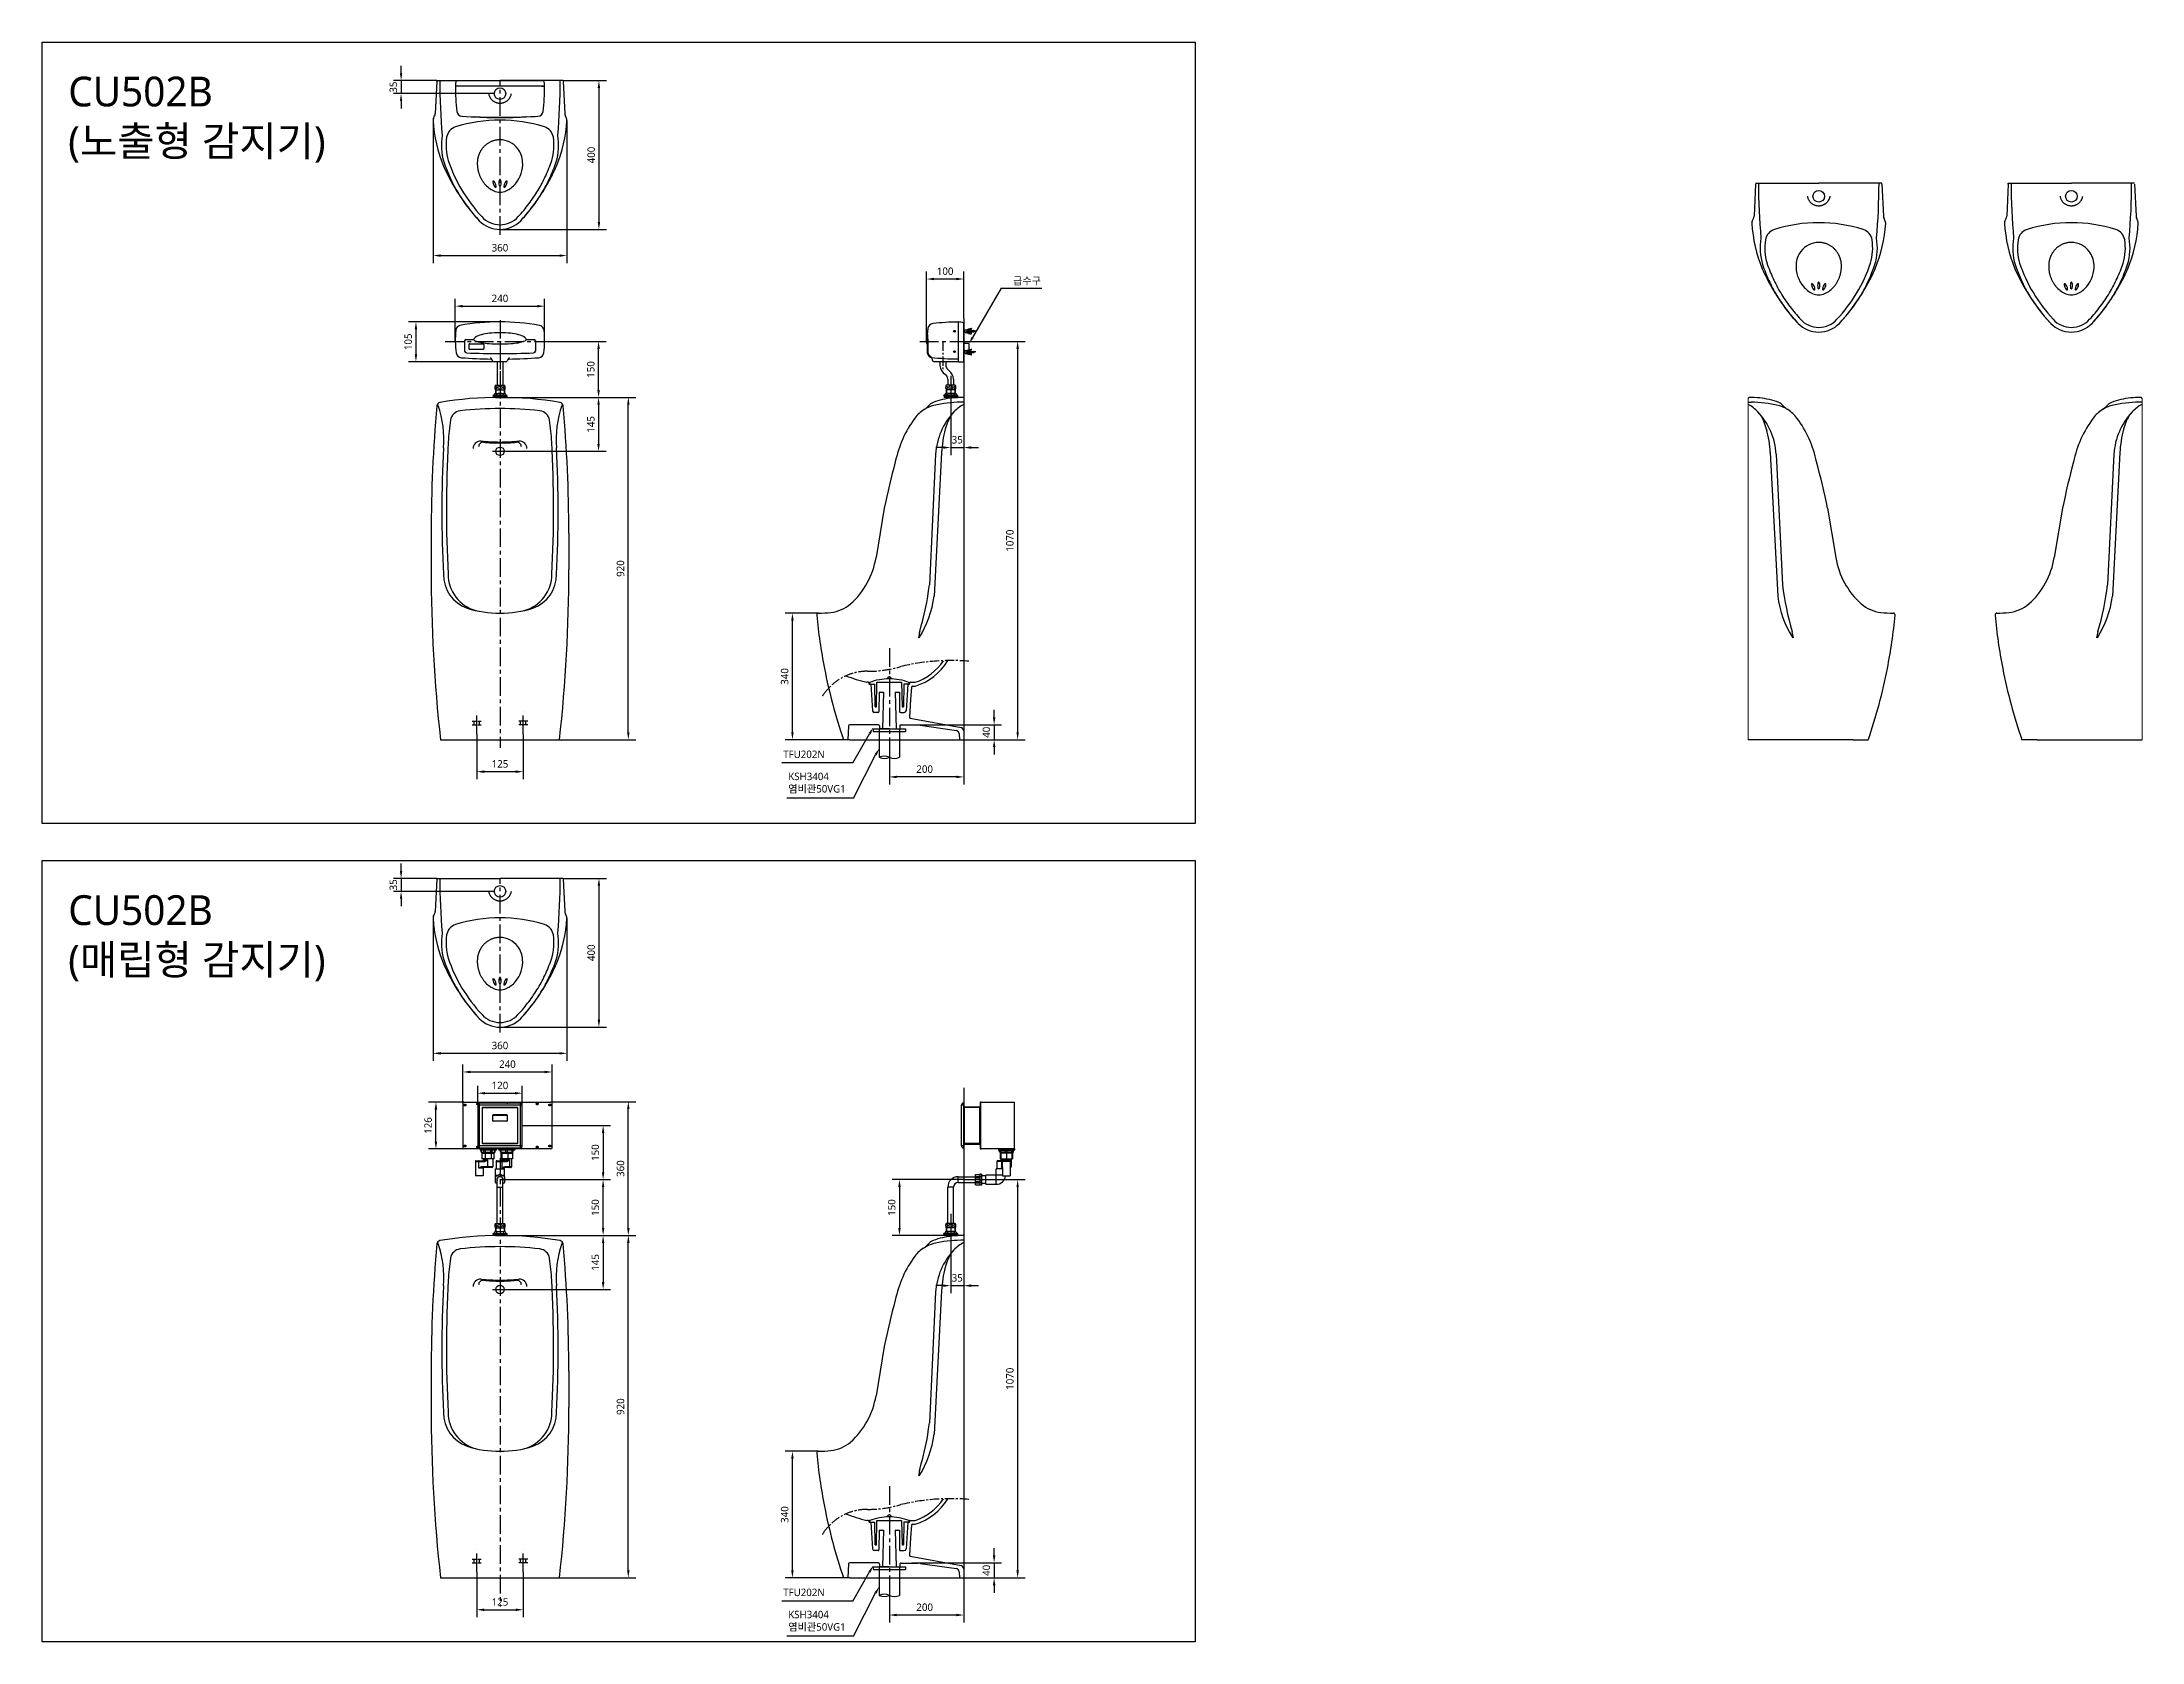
# Model space of a CAD drawing. Extents: x 56 to 5701, y -2170 to 2130.
import ezdxf

# ---------------------------------------------------------------- set-up
doc = ezdxf.new("R2010")
doc.units = 0
doc.header["$LTSCALE"] = 20
doc.header["$MEASUREMENT"] = 0
for name, pattern in [('Amconstr', [9999, 9999, 0]), ('CENTER', [2, 1.25, -0.25, 0.25, -0.25]), ('HIDDEN', [0.375, 0.25, -0.125])]:
    doc.linetypes.add(name, pattern=pattern)
doc.layers.get('0').update_dxf_attribs({"linetype": 'CONTINUOUS'})
doc.layers.get('DEFPOINTS').update_dxf_attribs({"linetype": 'CONTINUOUS'})
for name, color, linetype in [('1', 1, 'CONTINUOUS'), ('3', 3, 'CONTINUOUS'), ('4', 4, 'CONTINUOUS'), ('5', 5, 'CONTINUOUS'), ('6', 6, 'CONTINUOUS'), ('CENTER', 2, 'CENTER'), ('DEF_CURVE', 7, 'CONTINUOUS'), ('FAUCET', 4, 'CONTINUOUS')]:
    doc.layers.add(name, color=color, linetype=linetype)
doc.layers.add('AM_CL', color=1, linetype='Amconstr', lineweight=15)
doc.styles.add('GHS', font='romans', dxfattribs={"bigfont": 'ghs'})
doc.styles.get("Standard").update_dxf_attribs({"font": 'NanumGothic.ttf'})
doc.dimstyles.get("Standard").update_dxf_attribs({"dimtxt": 0.18, "dimasz": 0.18, "dimexe": 0.18, "dimexo": 0.0625, "dimgap": 0.09, "dimtad": 0, "dimtih": 1, "dimtoh": 1, "dimdec": 4, "dimzin": 0, "dimdsep": 46, "dimtxsty": 'Standard', "dimcen": 0.09, "dimadec": 0, "dimazin": 0, "dimtfac": 1, "dimtdec": 4, "dimtofl": 0, "dimtmove": 0, "dimatfit": 3, "dimfxl": 1, "dimtolj": 1, "dimtzin": 0, "dimarcsym": 0})

msp = doc.modelspace()

# ---------------------------------------------------------------- texts
at = {"char_height": 80, "width": 822.6484852, "attachment_point": 1, "style": 'GHS'}
for s, insert in [('{\\fNanumGothic|b0|i0|c0|p50;CU\\fNanumGothic|b0|i0|c129|p50;502\\fNanumGothic|b0|i0|c0|p50;B\\fNanumGothic|b0|i0|c129|p50;\\P(노출형 감지기)}', (126.19586, 2037.21342)), ('{\\fNanumGothic|b0|i0|c0|p50;CU\\fNanumGothic|b0|i0|c129|p50;502\\fNanumGothic|b0|i0|c0|p50;B\\fNanumGothic|b0|i0|c129|p50;\\P(매립형 감지기)}', (126.19586, -162.78658))]:
    msp.add_mtext(s, dxfattribs=dict(at, insert=insert))
at = {"layer": '1', "color": 2, "char_height": 20}
for s, insert, attachment_point in [('급수구', (2741.30167, 1498.22879), 3), ('TFU202N', (2048.42217, 225.982), 1), ('KSH3404\\P염비관50VG1', (2061.80771, 166.57545), 1), ('TFU202N', (2048.42217, -2026.44481), 1), ('KSH3404\\P염비관50VG1', (2061.80771, -2085.85135), 1)]:
    msp.add_mtext(s, dxfattribs=dict(at, insert=insert, attachment_point=attachment_point))

# ---------------------------------------------------------------- blocks, each defined once
blk = doc.blocks.new('*D0')
at = {"color": 3, "lineweight": -2, "transparency": 16777216}
for p, q in [((1021, 2046.5), (1021, 2066.5)), ((1117.4, 2026.5), (1001, 2026.5)), ((1271.4, 1991.5), (1001, 1991.5)), ((1021, 2026.5), (1021, 1991.5)), ((1021, 1971.5), (1021, 1951.5))]:
    blk.add_line(p, q, dxfattribs=at)
at = {"color": 3, "transparency": 16777216}
for points in [[(1017.7, 2046.5), (1024.3, 2046.5), (1021, 2026.5)], [(1017.7, 1971.5), (1024.3, 1971.5), (1021, 1991.5)]]:
    blk.add_solid(points, dxfattribs=at)
at = {"layer": 'DEFPOINTS', "color": 0, "transparency": 16777216}
for p in [(1021, 1991.5), (1117.4, 2026.5), (1271.4, 1991.5)]:
    blk.add_point(p, dxfattribs=at)
at = {"color": 2, "transparency": 16777216, "insert": (1000.1, 2009), "char_height": 20, "attachment_point": 5, "rotation": 90}
blk.add_mtext('\\A1;35', dxfattribs=at)
blk = doc.blocks.new('*D1')
at = {"color": 3, "lineweight": -2, "transparency": 16777216}
for p, q in [((1456.5, 2026.5), (1572.9, 2026.5)), ((1552.9, 2006.5), (1552.9, 1646.5)), ((1286.9, 1626.5), (1572.9, 1626.5))]:
    blk.add_line(p, q, dxfattribs=at)
at = {"color": 3, "transparency": 16777216}
for points in [[(1549.5, 2006.5), (1556.2, 2006.5), (1552.9, 2026.5)], [(1549.5, 1646.5), (1556.2, 1646.5), (1552.9, 1626.5)]]:
    blk.add_solid(points, dxfattribs=at)
at = {"layer": 'DEFPOINTS', "color": 0, "transparency": 16777216}
for p in [(1456.5, 2026.5), (1286.9, 1626.5), (1552.9, 1626.5)]:
    blk.add_point(p, dxfattribs=at)
at = {"color": 2, "transparency": 16777216, "insert": (1532.1, 1826.5), "char_height": 20, "attachment_point": 5, "rotation": 90}
blk.add_mtext('\\A1;400', dxfattribs=at)
blk = doc.blocks.new('*D2')
at = {"color": 3, "lineweight": -2, "transparency": 16777216}
for p, q in [((1286.9, 1175.2), (1571.9, 1175.2)), ((1551.9, 1155.2), (1551.9, 1050.2)), ((1298.4, 1030.2), (1571.9, 1030.2))]:
    blk.add_line(p, q, dxfattribs=at)
at = {"color": 3, "transparency": 16777216}
for points in [[(1548.6, 1155.2), (1555.3, 1155.2), (1551.9, 1175.2)], [(1548.6, 1050.2), (1555.3, 1050.2), (1551.9, 1030.2)]]:
    blk.add_solid(points, dxfattribs=at)
at = {"layer": 'DEFPOINTS', "color": 0, "transparency": 16777216}
for p in [(1286.9, 1175.2), (1298.4, 1030.2), (1551.9, 1030.2)]:
    blk.add_point(p, dxfattribs=at)
at = {"color": 2, "transparency": 16777216, "insert": (1531.2, 1102.7), "char_height": 20, "attachment_point": 5, "rotation": 90}
blk.add_mtext('\\A1;145', dxfattribs=at)
blk = doc.blocks.new('*D3')
at = {"color": 3, "lineweight": -2, "transparency": 16777216}
for p, q in [((1571.9, 1175.2), (1651.9, 1175.2)), ((1631.9, 275.2), (1631.9, 1155.2)), ((1446.9, 255.2), (1651.9, 255.2))]:
    blk.add_line(p, q, dxfattribs=at)
at = {"color": 3, "transparency": 16777216}
for points in [[(1628.6, 1155.2), (1635.3, 1155.2), (1631.9, 1175.2)], [(1628.6, 275.2), (1635.3, 275.2), (1631.9, 255.2)]]:
    blk.add_solid(points, dxfattribs=at)
at = {"layer": 'DEFPOINTS', "color": 0, "transparency": 16777216}
for p in [(1571.9, 1175.2), (1631.9, 1175.2), (1446.9, 255.2)]:
    blk.add_point(p, dxfattribs=at)
at = {"color": 2, "transparency": 16777216, "insert": (1611, 715.2), "char_height": 20, "attachment_point": 5, "rotation": 90}
blk.add_mtext('\\A1;920', dxfattribs=at)
blk = doc.blocks.new('*D5')
at = {"color": 3, "lineweight": -2, "transparency": 16777216}
for p, q in [((2143.1, 595.2), (2053.1, 595.2)), ((2073.1, 275.2), (2073.1, 575.2)), ((2210.6, 255.2), (2053.1, 255.2))]:
    blk.add_line(p, q, dxfattribs=at)
at = {"color": 3, "transparency": 16777216}
for points in [[(2069.7, 575.2), (2076.4, 575.2), (2073.1, 595.2)], [(2069.7, 275.2), (2076.4, 275.2), (2073.1, 255.2)]]:
    blk.add_solid(points, dxfattribs=at)
at = {"layer": 'DEFPOINTS', "color": 0, "transparency": 16777216}
for p in [(2073.1, 595.2), (2143.1, 595.2), (2210.6, 255.2)]:
    blk.add_point(p, dxfattribs=at)
at = {"color": 2, "transparency": 16777216, "insert": (2052.2, 425.2), "char_height": 20, "attachment_point": 5, "rotation": 90}
blk.add_mtext('\\A1;340', dxfattribs=at)
blk = doc.blocks.new('*D6')
at = {"color": 3, "lineweight": -2, "transparency": 16777216}
for p, q in [((1107, 1919.2), (1107, 1536.3)), ((1466.9, 1919.2), (1466.9, 1536.3)), ((1127, 1556.3), (1446.9, 1556.3))]:
    blk.add_line(p, q, dxfattribs=at)
at = {"color": 3, "transparency": 16777216}
for points in [[(1127, 1559.6), (1127, 1553), (1107, 1556.3)], [(1446.9, 1559.6), (1446.9, 1553), (1466.9, 1556.3)]]:
    blk.add_solid(points, dxfattribs=at)
at = {"layer": 'DEFPOINTS', "color": 0, "transparency": 16777216}
for p in [(1107, 1919.2), (1466.9, 1919.2), (1466.9, 1556.3)]:
    blk.add_point(p, dxfattribs=at)
at = {"color": 2, "transparency": 16777216, "insert": (1286.9, 1577.2), "char_height": 20, "attachment_point": 5}
blk.add_mtext('\\A1;360', dxfattribs=at)
blk = doc.blocks.new('*D7')
at = {"color": 3, "lineweight": -2, "transparency": 16777216}
for p, q in [((1427.5, 1325.2), (1571.9, 1325.2)), ((1551.9, 1195.2), (1551.9, 1305.2)), ((1551.9, 1175.2), (1571.9, 1175.2))]:
    blk.add_line(p, q, dxfattribs=at)
at = {"color": 3, "transparency": 16777216}
for points in [[(1548.6, 1305.2), (1555.3, 1305.2), (1551.9, 1325.2)], [(1548.6, 1195.2), (1555.3, 1195.2), (1551.9, 1175.2)]]:
    blk.add_solid(points, dxfattribs=at)
at = {"layer": 'DEFPOINTS', "color": 0, "transparency": 16777216}
for p in [(1427.5, 1325.2), (1551.9, 1325.2), (1551.9, 1175.2)]:
    blk.add_point(p, dxfattribs=at)
at = {"color": 2, "transparency": 16777216, "insert": (1531.1, 1250.2), "char_height": 20, "attachment_point": 5, "rotation": 90}
blk.add_mtext('\\A1;150', dxfattribs=at)
blk = doc.blocks.new('*D8')
at = {"color": 3, "lineweight": -2, "transparency": 16777216}
for p, q in [((1166.7, 1328.1), (1166.7, 1440.3)), ((1186.7, 1420.3), (1386.9, 1420.3)), ((1406.9, 1328.1), (1406.9, 1440.3))]:
    blk.add_line(p, q, dxfattribs=at)
at = {"color": 3, "transparency": 16777216}
for points in [[(1186.7, 1423.7), (1186.7, 1417), (1166.7, 1420.3)], [(1386.9, 1423.7), (1386.9, 1417), (1406.9, 1420.3)]]:
    blk.add_solid(points, dxfattribs=at)
at = {"layer": 'DEFPOINTS', "color": 0, "transparency": 16777216}
for p in [(1406.9, 1420.3), (1166.7, 1328.1), (1406.9, 1328.1)]:
    blk.add_point(p, dxfattribs=at)
at = {"color": 2, "transparency": 16777216, "insert": (1286.8, 1441.2), "char_height": 20, "attachment_point": 5}
blk.add_mtext('\\A1;240', dxfattribs=at)
blk = doc.blocks.new('*D9')
at = {"color": 3, "lineweight": -2, "transparency": 16777216}
for p, q in [((1286.9, 1378.1), (1041, 1378.1)), ((1061, 1358.1), (1061, 1291.1)), ((1286.9, 1271.1), (1041, 1271.1))]:
    blk.add_line(p, q, dxfattribs=at)
at = {"color": 3, "transparency": 16777216}
for points in [[(1057.7, 1358.1), (1064.3, 1358.1), (1061, 1378.1)], [(1057.7, 1291.1), (1064.3, 1291.1), (1061, 1271.1)]]:
    blk.add_solid(points, dxfattribs=at)
at = {"layer": 'DEFPOINTS', "color": 0, "transparency": 16777216}
for p in [(1286.9, 1378.1), (1061, 1271.1), (1286.9, 1271.1)]:
    blk.add_point(p, dxfattribs=at)
at = {"color": 2, "transparency": 16777216, "insert": (1040.1, 1324.6), "char_height": 20, "attachment_point": 5, "rotation": 90}
blk.add_mtext('\\A1;105', dxfattribs=at)
blk = doc.blocks.new('*D10')
at = {"color": 3, "lineweight": -2, "transparency": 16777216}
for p, q in [((2433.6, 1327), (2433.6, 1513.3)), ((2513.6, 1493.3), (2453.6, 1493.3)), ((2533.6, 1387.5), (2533.6, 1513.3))]:
    blk.add_line(p, q, dxfattribs=at)
at = {"color": 3, "transparency": 16777216}
for points in [[(2453.6, 1496.7), (2453.6, 1490), (2433.6, 1493.3)], [(2513.6, 1496.7), (2513.6, 1490), (2533.6, 1493.3)]]:
    blk.add_solid(points, dxfattribs=at)
at = {"layer": 'DEFPOINTS', "color": 0, "transparency": 16777216}
for p in [(2433.6, 1493.3), (2533.6, 1387.5), (2433.6, 1327)]:
    blk.add_point(p, dxfattribs=at)
at = {"color": 2, "transparency": 16777216, "insert": (2483.6, 1514.1), "char_height": 20, "attachment_point": 5}
blk.add_mtext('\\A1;100', dxfattribs=at)
blk = doc.blocks.new('*D11')
at = {"color": 3, "lineweight": -2, "transparency": 16777216}
for p, q in [((2498.6, 1171.9), (2498.6, 1020.3)), ((2478.6, 1040.3), (2458.6, 1040.3)), ((2498.6, 1040.3), (2533.6, 1040.3)), ((2533.6, 1042.4), (2533.6, 1020.3)), ((2553.6, 1040.3), (2573.6, 1040.3))]:
    blk.add_line(p, q, dxfattribs=at)
at = {"color": 3, "transparency": 16777216}
for points in [[(2478.6, 1043.7), (2478.6, 1037), (2498.6, 1040.3)], [(2553.6, 1043.7), (2553.6, 1037), (2533.6, 1040.3)]]:
    blk.add_solid(points, dxfattribs=at)
at = {"layer": 'DEFPOINTS', "color": 0, "transparency": 16777216}
for p in [(2498.6, 1171.9), (2533.6, 1042.4), (2533.6, 1040.3)]:
    blk.add_point(p, dxfattribs=at)
at = {"color": 2, "transparency": 16777216, "insert": (2516.1, 1061.2), "char_height": 20, "attachment_point": 5}
blk.add_mtext('\\A1;35', dxfattribs=at)
blk = doc.blocks.new('*D12')
at = {"color": 3, "lineweight": -2, "transparency": 16777216}
for p, q in [((2393.8, 295.2), (2635.3, 295.2)), ((2615.3, 315.2), (2615.3, 335.2)), ((2615.3, 295.2), (2615.3, 255.2)), ((2533.6, 255.2), (2635.3, 255.2)), ((2615.3, 235.2), (2615.3, 215.2))]:
    blk.add_line(p, q, dxfattribs=at)
at = {"color": 3, "transparency": 16777216}
for points in [[(2612, 315.2), (2618.7, 315.2), (2615.3, 295.2)], [(2612, 235.2), (2618.7, 235.2), (2615.3, 255.2)]]:
    blk.add_solid(points, dxfattribs=at)
at = {"layer": 'DEFPOINTS', "color": 0, "transparency": 16777216}
for p in [(2393.8, 295.2), (2533.6, 255.2), (2615.3, 255.2)]:
    blk.add_point(p, dxfattribs=at)
at = {"color": 2, "transparency": 16777216, "insert": (2594.5, 275.2), "char_height": 20, "attachment_point": 5, "rotation": 90}
blk.add_mtext('\\A1;40', dxfattribs=at)
blk = doc.blocks.new('*D15')
at = {"color": 3, "lineweight": -2, "transparency": 16777216}
for p, q in [((1224.4, 270.3), (1224.4, 149.3)), ((1349.4, 270.3), (1349.4, 149.3)), ((1244.4, 169.3), (1329.4, 169.3))]:
    blk.add_line(p, q, dxfattribs=at)
at = {"color": 3, "transparency": 16777216}
for points in [[(1244.4, 172.6), (1244.4, 165.9), (1224.4, 169.3)], [(1329.4, 172.6), (1329.4, 165.9), (1349.4, 169.3)]]:
    blk.add_solid(points, dxfattribs=at)
at = {"layer": 'DEFPOINTS', "color": 0, "transparency": 16777216}
for p in [(1224.4, 270.3), (1349.4, 270.3), (1349.4, 169.3)]:
    blk.add_point(p, dxfattribs=at)
at = {"color": 2, "transparency": 16777216, "insert": (1286.9, 190.1), "char_height": 20, "attachment_point": 5}
blk.add_mtext('\\A1;125', dxfattribs=at)
blk = doc.blocks.new('*D16')
at = {"color": 3, "lineweight": -2, "transparency": 16777216}
for p, q in [((2536.8, 1325.2), (2698.5, 1325.2)), ((2678.5, 1305.2), (2678.5, 275.2)), ((2533.6, 255.2), (2698.5, 255.2))]:
    blk.add_line(p, q, dxfattribs=at)
at = {"color": 3, "transparency": 16777216}
for points in [[(2675.2, 1305.2), (2681.8, 1305.2), (2678.5, 1325.2)], [(2675.2, 275.2), (2681.8, 275.2), (2678.5, 255.2)]]:
    blk.add_solid(points, dxfattribs=at)
at = {"layer": 'DEFPOINTS', "color": 0, "transparency": 16777216}
for p in [(2536.8, 1325.2), (2533.6, 255.2), (2678.5, 255.2)]:
    blk.add_point(p, dxfattribs=at)
at = {"color": 2, "transparency": 16777216, "insert": (2657.7, 790.2), "char_height": 20, "attachment_point": 5, "rotation": 90}
blk.add_mtext('\\A1;1070', dxfattribs=at)
blk = doc.blocks.new('*D47')
at = {"color": 3, "lineweight": -2, "transparency": 16777216}
for p, q in [((1021, -97.4), (1021, -77.4)), ((1117.4, -117.4), (1001, -117.4)), ((1271.4, -152.4), (1001, -152.4)), ((1021, -117.4), (1021, -152.4)), ((1021, -172.4), (1021, -192.4))]:
    blk.add_line(p, q, dxfattribs=at)
at = {"color": 3, "transparency": 16777216}
for points in [[(1017.7, -97.4), (1024.3, -97.4), (1021, -117.4)], [(1017.7, -172.4), (1024.3, -172.4), (1021, -152.4)]]:
    blk.add_solid(points, dxfattribs=at)
at = {"layer": 'DEFPOINTS', "color": 0, "transparency": 16777216}
for p in [(1021, -152.4), (1117.4, -117.4), (1271.4, -152.4)]:
    blk.add_point(p, dxfattribs=at)
at = {"color": 2, "transparency": 16777216, "insert": (1000.1, -134.9), "char_height": 20, "attachment_point": 5, "rotation": 90}
blk.add_mtext('\\A1;35', dxfattribs=at)
blk = doc.blocks.new('*D48')
at = {"color": 3, "lineweight": -2, "transparency": 16777216}
for p, q in [((1456.5, -117.4), (1572.9, -117.4)), ((1552.9, -137.4), (1552.9, -497.4)), ((1286.9, -517.4), (1572.9, -517.4))]:
    blk.add_line(p, q, dxfattribs=at)
at = {"color": 3, "transparency": 16777216}
for points in [[(1549.5, -137.4), (1556.2, -137.4), (1552.9, -117.4)], [(1549.5, -497.4), (1556.2, -497.4), (1552.9, -517.4)]]:
    blk.add_solid(points, dxfattribs=at)
at = {"layer": 'DEFPOINTS', "color": 0, "transparency": 16777216}
for p in [(1456.5, -117.4), (1286.9, -517.4), (1552.9, -517.4)]:
    blk.add_point(p, dxfattribs=at)
at = {"color": 2, "transparency": 16777216, "insert": (1532.1, -317.4), "char_height": 20, "attachment_point": 5, "rotation": 90}
blk.add_mtext('\\A1;400', dxfattribs=at)
blk = doc.blocks.new('*D49')
at = {"color": 3, "lineweight": -2, "transparency": 16777216}
for p, q in [((1286.9, -1077.2), (1584.2, -1077.2)), ((1564.2, -1097.2), (1564.2, -1202.2)), ((1298.4, -1222.2), (1584.2, -1222.2))]:
    blk.add_line(p, q, dxfattribs=at)
at = {"color": 3, "transparency": 16777216}
for points in [[(1560.8, -1097.2), (1567.5, -1097.2), (1564.2, -1077.2)], [(1560.8, -1202.2), (1567.5, -1202.2), (1564.2, -1222.2)]]:
    blk.add_solid(points, dxfattribs=at)
at = {"layer": 'DEFPOINTS', "color": 0, "transparency": 16777216}
for p in [(1286.9, -1077.2), (1298.4, -1222.2), (1564.2, -1222.2)]:
    blk.add_point(p, dxfattribs=at)
at = {"color": 2, "transparency": 16777216, "insert": (1543.4, -1149.7), "char_height": 20, "attachment_point": 5, "rotation": 90}
blk.add_mtext('\\A1;145', dxfattribs=at)
blk = doc.blocks.new('*D50')
at = {"color": 3, "lineweight": -2, "transparency": 16777216}
for p, q in [((1571.9, -1077.2), (1651.9, -1077.2)), ((1631.9, -1977.2), (1631.9, -1097.2)), ((1446.9, -1997.2), (1651.9, -1997.2))]:
    blk.add_line(p, q, dxfattribs=at)
at = {"color": 3, "transparency": 16777216}
for points in [[(1628.6, -1097.2), (1635.3, -1097.2), (1631.9, -1077.2)], [(1628.6, -1977.2), (1635.3, -1977.2), (1631.9, -1997.2)]]:
    blk.add_solid(points, dxfattribs=at)
at = {"layer": 'DEFPOINTS', "color": 0, "transparency": 16777216}
for p in [(1571.9, -1077.2), (1631.9, -1077.2), (1446.9, -1997.2)]:
    blk.add_point(p, dxfattribs=at)
at = {"color": 2, "transparency": 16777216, "insert": (1611, -1537.2), "char_height": 20, "attachment_point": 5, "rotation": 90}
blk.add_mtext('\\A1;920', dxfattribs=at)
blk = doc.blocks.new('*D51')
at = {"color": 3, "lineweight": -2, "transparency": 16777216}
for p, q in [((2143.1, -1657.2), (2053.1, -1657.2)), ((2073.1, -1977.2), (2073.1, -1677.2)), ((2210.6, -1997.2), (2053.1, -1997.2))]:
    blk.add_line(p, q, dxfattribs=at)
at = {"color": 3, "transparency": 16777216}
for points in [[(2069.7, -1677.2), (2076.4, -1677.2), (2073.1, -1657.2)], [(2069.7, -1977.2), (2076.4, -1977.2), (2073.1, -1997.2)]]:
    blk.add_solid(points, dxfattribs=at)
at = {"layer": 'DEFPOINTS', "color": 0, "transparency": 16777216}
for p in [(2073.1, -1657.2), (2143.1, -1657.2), (2210.6, -1997.2)]:
    blk.add_point(p, dxfattribs=at)
at = {"color": 2, "transparency": 16777216, "insert": (2052.2, -1827.2), "char_height": 20, "attachment_point": 5, "rotation": 90}
blk.add_mtext('\\A1;340', dxfattribs=at)
blk = doc.blocks.new('*D52')
at = {"color": 3, "lineweight": -2, "transparency": 16777216}
for p, q in [((1107, -224.8), (1107, -607.7)), ((1466.9, -224.8), (1466.9, -607.7)), ((1127, -587.7), (1446.9, -587.7))]:
    blk.add_line(p, q, dxfattribs=at)
at = {"color": 3, "transparency": 16777216}
for points in [[(1127, -584.3), (1127, -591), (1107, -587.7)], [(1446.9, -584.3), (1446.9, -591), (1466.9, -587.7)]]:
    blk.add_solid(points, dxfattribs=at)
at = {"layer": 'DEFPOINTS', "color": 0, "transparency": 16777216}
for p in [(1107, -224.8), (1466.9, -224.8), (1466.9, -587.7)]:
    blk.add_point(p, dxfattribs=at)
at = {"color": 2, "transparency": 16777216, "insert": (1286.9, -566.8), "char_height": 20, "attachment_point": 5}
blk.add_mtext('\\A1;360', dxfattribs=at)
blk = doc.blocks.new('*D41')
at = {"color": 3, "lineweight": -2, "transparency": 16777216}
for p, q in [((2498.6, -1080.5), (2498.6, -1232.1)), ((2478.6, -1212.1), (2458.6, -1212.1)), ((2498.6, -1212.1), (2533.6, -1212.1)), ((2533.6, -1210.1), (2533.6, -1232.1)), ((2553.6, -1212.1), (2573.6, -1212.1))]:
    blk.add_line(p, q, dxfattribs=at)
at = {"color": 3, "transparency": 16777216}
for points in [[(2478.6, -1208.8), (2478.6, -1215.4), (2498.6, -1212.1)], [(2553.6, -1208.8), (2553.6, -1215.4), (2533.6, -1212.1)]]:
    blk.add_solid(points, dxfattribs=at)
at = {"layer": 'DEFPOINTS', "color": 0, "transparency": 16777216}
for p in [(2498.6, -1080.5), (2533.6, -1210.1), (2533.6, -1212.1)]:
    blk.add_point(p, dxfattribs=at)
at = {"color": 2, "transparency": 16777216, "insert": (2516.1, -1191.2), "char_height": 20, "attachment_point": 5}
blk.add_mtext('\\A1;35', dxfattribs=at)
blk = doc.blocks.new('*D42')
at = {"color": 3, "lineweight": -2, "transparency": 16777216}
for p, q in [((2615.3, -1937.2), (2615.3, -1917.2)), ((2393.8, -1957.2), (2635.3, -1957.2)), ((2615.3, -1957.2), (2615.3, -1997.2)), ((2533.6, -1997.2), (2635.3, -1997.2)), ((2615.3, -2017.2), (2615.3, -2037.2))]:
    blk.add_line(p, q, dxfattribs=at)
at = {"color": 3, "transparency": 16777216}
for points in [[(2612, -1937.2), (2618.7, -1937.2), (2615.3, -1957.2)], [(2612, -2017.2), (2618.7, -2017.2), (2615.3, -1997.2)]]:
    blk.add_solid(points, dxfattribs=at)
at = {"layer": 'DEFPOINTS', "color": 0, "transparency": 16777216}
for p in [(2393.8, -1957.2), (2533.6, -1997.2), (2615.3, -1997.2)]:
    blk.add_point(p, dxfattribs=at)
at = {"color": 2, "transparency": 16777216, "insert": (2594.5, -1977.2), "char_height": 20, "attachment_point": 5, "rotation": 90}
blk.add_mtext('\\A1;40', dxfattribs=at)
blk = doc.blocks.new('*D43')
at = {"color": 3, "lineweight": -2, "transparency": 16777216}
for p, q in [((2533.6, -1997.2), (2533.6, -2117.3)), ((2333.6, -2039.4), (2333.6, -2117.3)), ((2513.6, -2097.3), (2353.6, -2097.3))]:
    blk.add_line(p, q, dxfattribs=at)
at = {"color": 3, "transparency": 16777216}
for points in [[(2353.6, -2093.9), (2353.6, -2100.6), (2333.6, -2097.3)], [(2513.6, -2093.9), (2513.6, -2100.6), (2533.6, -2097.3)]]:
    blk.add_solid(points, dxfattribs=at)
at = {"layer": 'DEFPOINTS', "color": 0, "transparency": 16777216}
for p in [(2533.6, -1997.2), (2333.6, -2039.4), (2333.6, -2097.3)]:
    blk.add_point(p, dxfattribs=at)
at = {"color": 2, "transparency": 16777216, "insert": (2428.6, -2076.4), "char_height": 20, "attachment_point": 5}
blk.add_mtext('\\A1;200', dxfattribs=at)
blk = doc.blocks.new('*D44')
at = {"color": 3, "lineweight": -2, "transparency": 16777216}
for p, q in [((1224.4, -1982.2), (1224.4, -2103.2)), ((1349.4, -1982.2), (1349.4, -2103.2)), ((1244.4, -2083.2), (1329.4, -2083.2))]:
    blk.add_line(p, q, dxfattribs=at)
at = {"color": 3, "transparency": 16777216}
for points in [[(1244.4, -2079.8), (1244.4, -2086.5), (1224.4, -2083.2)], [(1329.4, -2079.8), (1329.4, -2086.5), (1349.4, -2083.2)]]:
    blk.add_solid(points, dxfattribs=at)
at = {"layer": 'DEFPOINTS', "color": 0, "transparency": 16777216}
for p in [(1224.4, -1982.2), (1349.4, -1982.2), (1349.4, -2083.2)]:
    blk.add_point(p, dxfattribs=at)
at = {"color": 2, "transparency": 16777216, "insert": (1286.9, -2062.3), "char_height": 20, "attachment_point": 5}
blk.add_mtext('\\A1;125', dxfattribs=at)
blk = doc.blocks.new('*D45')
at = {"color": 3, "lineweight": -2, "transparency": 16777216}
for p, q in [((2536.8, -927.2), (2698.5, -927.2)), ((2678.5, -947.2), (2678.5, -1977.2)), ((2533.6, -1997.2), (2698.5, -1997.2))]:
    blk.add_line(p, q, dxfattribs=at)
at = {"color": 3, "transparency": 16777216}
for points in [[(2675.2, -947.2), (2681.8, -947.2), (2678.5, -927.2)], [(2675.2, -1977.2), (2681.8, -1977.2), (2678.5, -1997.2)]]:
    blk.add_solid(points, dxfattribs=at)
at = {"layer": 'DEFPOINTS', "color": 0, "transparency": 16777216}
for p in [(2536.8, -927.2), (2533.6, -1997.2), (2678.5, -1997.2)]:
    blk.add_point(p, dxfattribs=at)
at = {"color": 2, "transparency": 16777216, "insert": (2657.7, -1462.2), "char_height": 20, "attachment_point": 5, "rotation": 90}
blk.add_mtext('\\A1;1070', dxfattribs=at)
blk = doc.blocks.new('*D46')
at = {"color": 3, "lineweight": -2, "transparency": 16777216}
for p, q in [((1286.9, -927.2), (1584.2, -927.2)), ((1564.2, -1057.2), (1564.2, -947.2)), ((1564.2, -1077.2), (1584.2, -1077.2))]:
    blk.add_line(p, q, dxfattribs=at)
at = {"color": 3, "transparency": 16777216}
for points in [[(1560.8, -947.2), (1567.5, -947.2), (1564.2, -927.2)], [(1560.8, -1057.2), (1567.5, -1057.2), (1564.2, -1077.2)]]:
    blk.add_solid(points, dxfattribs=at)
at = {"layer": 'DEFPOINTS', "color": 0, "transparency": 16777216}
for p in [(1286.9, -927.2), (1564.2, -927.2), (1564.2, -1077.2)]:
    blk.add_point(p, dxfattribs=at)
at = {"color": 2, "transparency": 16777216, "insert": (1543.3, -1002.2), "char_height": 20, "attachment_point": 5, "rotation": 90}
blk.add_mtext('\\A1;150', dxfattribs=at)
blk = doc.blocks.new('*D35')
at = {"color": 3, "lineweight": -2, "transparency": 16777216}
for p, q in [((2536.8, -927.2), (2340.8, -927.2)), ((2360.8, -947.2), (2360.8, -1057.2)), ((2498.6, -1077.2), (2340.8, -1077.2))]:
    blk.add_line(p, q, dxfattribs=at)
at = {"color": 3, "transparency": 16777216}
for points in [[(2357.5, -947.2), (2364.2, -947.2), (2360.8, -927.2)], [(2357.5, -1057.2), (2364.2, -1057.2), (2360.8, -1077.2)]]:
    blk.add_solid(points, dxfattribs=at)
at = {"layer": 'DEFPOINTS', "color": 0, "transparency": 16777216}
for p in [(2536.8, -927.2), (2360.8, -1077.2), (2498.6, -1077.2)]:
    blk.add_point(p, dxfattribs=at)
at = {"color": 2, "transparency": 16777216, "insert": (2340, -1002.2), "char_height": 20, "attachment_point": 5, "rotation": 90}
blk.add_mtext('\\A1;150', dxfattribs=at)
blk = doc.blocks.new('*D36')
at = {"color": 3, "lineweight": -2, "transparency": 16777216}
for p, q in [((1346.9, -781.7), (1584.2, -781.7)), ((1564.2, -801.7), (1564.2, -907.2)), ((1564.2, -927.2), (1584.2, -927.2))]:
    blk.add_line(p, q, dxfattribs=at)
at = {"color": 3, "transparency": 16777216}
for points in [[(1560.8, -801.7), (1567.5, -801.7), (1564.2, -781.7)], [(1560.8, -907.2), (1567.5, -907.2), (1564.2, -927.2)]]:
    blk.add_solid(points, dxfattribs=at)
at = {"layer": 'DEFPOINTS', "color": 0, "transparency": 16777216}
for p in [(1346.9, -781.7), (1564.2, -927.2), (1564.2, -927.2)]:
    blk.add_point(p, dxfattribs=at)
at = {"color": 2, "transparency": 16777216, "insert": (1543.3, -854.5), "char_height": 20, "attachment_point": 5, "rotation": 90}
blk.add_mtext('\\A1;150', dxfattribs=at)
blk = doc.blocks.new('*D37')
at = {"color": 3, "lineweight": -2, "transparency": 16777216}
for p, q in [((1226.9, -726.7), (1226.9, -674.9)), ((1346.9, -726.7), (1346.9, -674.9)), ((1246.9, -694.9), (1326.9, -694.9))]:
    blk.add_line(p, q, dxfattribs=at)
at = {"color": 3, "transparency": 16777216}
for points in [[(1246.9, -691.5), (1246.9, -698.2), (1226.9, -694.9)], [(1326.9, -691.5), (1326.9, -698.2), (1346.9, -694.9)]]:
    blk.add_solid(points, dxfattribs=at)
at = {"layer": 'DEFPOINTS', "color": 0, "transparency": 16777216}
for p in [(1226.9, -726.7), (1346.9, -694.9), (1346.9, -726.7)]:
    blk.add_point(p, dxfattribs=at)
at = {"color": 2, "transparency": 16777216, "insert": (1286.9, -674), "char_height": 20, "attachment_point": 5}
blk.add_mtext('\\A1;120', dxfattribs=at)
blk = doc.blocks.new('*D38')
at = {"color": 3, "lineweight": -2, "transparency": 16777216}
for p, q in [((1186.9, -721.7), (1186.9, -617.8)), ((1426.9, -721.7), (1426.9, -617.8)), ((1206.9, -637.8), (1406.9, -637.8))]:
    blk.add_line(p, q, dxfattribs=at)
at = {"color": 3, "transparency": 16777216}
for points in [[(1206.9, -634.5), (1206.9, -641.1), (1186.9, -637.8)], [(1406.9, -634.5), (1406.9, -641.1), (1426.9, -637.8)]]:
    blk.add_solid(points, dxfattribs=at)
at = {"layer": 'DEFPOINTS', "color": 0, "transparency": 16777216}
for p in [(1426.9, -637.8), (1186.9, -721.7), (1426.9, -721.7)]:
    blk.add_point(p, dxfattribs=at)
at = {"color": 2, "transparency": 16777216, "insert": (1306.9, -617), "char_height": 20, "attachment_point": 5}
blk.add_mtext('\\A1;240', dxfattribs=at)
blk = doc.blocks.new('*D39')
at = {"color": 3, "lineweight": -2, "transparency": 16777216}
for p, q in [((1189.9, -718.7), (1094.7, -718.7)), ((1114.7, -824.7), (1114.7, -738.7)), ((1189.9, -844.7), (1094.7, -844.7))]:
    blk.add_line(p, q, dxfattribs=at)
at = {"color": 3, "transparency": 16777216}
for points in [[(1111.4, -738.7), (1118.1, -738.7), (1114.7, -718.7)], [(1111.4, -824.7), (1118.1, -824.7), (1114.7, -844.7)]]:
    blk.add_solid(points, dxfattribs=at)
at = {"layer": 'DEFPOINTS', "color": 0, "transparency": 16777216}
for p in [(1114.7, -718.7), (1189.9, -718.7), (1189.9, -844.7)]:
    blk.add_point(p, dxfattribs=at)
at = {"color": 2, "transparency": 16777216, "insert": (1093.8, -781.7), "char_height": 20, "attachment_point": 5, "rotation": 90}
blk.add_mtext('\\A1;126', dxfattribs=at)
blk = doc.blocks.new('*D40')
at = {"color": 3, "lineweight": -2, "transparency": 16777216}
for p, q in [((1423.9, -717.7), (1651.9, -717.7)), ((1631.9, -1057.2), (1631.9, -737.7)), ((1433.1, -1077.2), (1651.9, -1077.2))]:
    blk.add_line(p, q, dxfattribs=at)
at = {"color": 3, "transparency": 16777216}
for points in [[(1628.6, -737.7), (1635.3, -737.7), (1631.9, -717.7)], [(1628.6, -1057.2), (1635.3, -1057.2), (1631.9, -1077.2)]]:
    blk.add_solid(points, dxfattribs=at)
at = {"layer": 'DEFPOINTS', "color": 0, "transparency": 16777216}
for p in [(1423.9, -717.7), (1631.9, -717.7), (1433.1, -1077.2)]:
    blk.add_point(p, dxfattribs=at)
at = {"color": 2, "transparency": 16777216, "insert": (1611, -897.5), "char_height": 20, "attachment_point": 5, "rotation": 90}
blk.add_mtext('\\A1;360', dxfattribs=at)
blk = doc.blocks.new('A$C02305F10')
at = {"layer": '1', "color": 7, "linetype": 'Continuous'}
for p, q in [((0, 61), (0, 66.3)), ((2, 61), (0, 61)), ((2, 61), (13.3, 61)), ((14.3, 0), (13.3, 61)), ((18.2, 0), (19.3, 66.2)), ((19.3, 66.2), (52.5, 66.2)), ((52.5, 66.2), (85.7, 66.2)), ((85.7, 66.2), (86.8, 0)), ((91.7, 61), (90.7, 0)), ((103, 61), (91.7, 61)), ((105, 61), (103, 61)), ((105, 66.3), (105, 61)), ((14.3, 0), (18.2, 0)), ((86.8, 0), (90.7, 0))]:
    blk.add_line(p, q, dxfattribs=at)
at = {"layer": '1', "color": 7, "linetype": 'Continuous', "extrusion": (0, 0, -1)}
for start, end in [(68.4314, 89.9999), (89.9999, 111.5686)]:
    blk.add_arc((-52.5, -66.5), 142.8, start, end, dxfattribs=at)
blk = doc.blocks.new('*D67')
at = {"color": 3, "lineweight": -2, "transparency": 16777216}
for p, q in [((2533.6, 255.2), (2533.6, 135.2)), ((2333.6, 213), (2333.6, 135.2)), ((2513.6, 155.2), (2353.6, 155.2))]:
    blk.add_line(p, q, dxfattribs=at)
at = {"color": 3, "transparency": 16777216}
for points in [[(2353.6, 158.5), (2353.6, 151.8), (2333.6, 155.2)], [(2513.6, 158.5), (2513.6, 151.8), (2533.6, 155.2)]]:
    blk.add_solid(points, dxfattribs=at)
at = {"layer": 'DEFPOINTS', "color": 0, "transparency": 16777216}
for p in [(2533.6, 255.2), (2333.6, 213), (2333.6, 155.2)]:
    blk.add_point(p, dxfattribs=at)
at = {"color": 2, "transparency": 16777216, "insert": (2428.6, 176), "char_height": 20, "attachment_point": 5}
blk.add_mtext('\\A1;200', dxfattribs=at)

# ---------------------------------------------------------------- dimensions: what is measured, and where the dimension line sits
for base, p1, p2, override, picture, middle in [((1020.99221, 1991.54363), (1117.36027, 2026.54363), (1271.4317, 1991.54363), {"dimtxt": 20, "dimasz": 20, "dimexe": 20, "dimexo": 0, "dimgap": 10, "dimtad": 1, "dimtih": 0, "dimzin": 8, "dimclrd": 3, "dimclre": 3, "dimclrt": 2, "dimtix": 1, "dimtofl": 1}, '*D0', (1000.09092, 2009.04363)), ((1552.87119, 1626.54363), (1456.50313, 2026.54363), (1286.9317, 1626.54363), {"dimtxt": 20, "dimasz": 20, "dimexe": 20, "dimexo": 0, "dimgap": 10, "dimtad": 1, "dimtih": 0, "dimzin": 8, "dimclrd": 3, "dimclre": 3, "dimclrt": 2, "dimtix": 1, "dimtofl": 1}, '*D1', (1532.05574, 1826.54363)), ((1551.9317, 1325.19973), (1551.9317, 1175.19973), (1427.45505, 1325.19973), {"dimtxt": 20, "dimasz": 20, "dimexe": 20, "dimexo": 0, "dimgap": 10, "dimtad": 1, "dimtih": 0, "dimdec": 0, "dimzin": 8, "dimclrd": 3, "dimclre": 3, "dimclrt": 2, "dimtdec": 0, "dimtix": 1, "dimtofl": 1}, '*D7', (1531.07333, 1250.19973)), ((2678.50285, 255.19973), (2536.83252, 1325.19973), (2533.58058, 255.19973), {"dimtxt": 20, "dimasz": 20, "dimexe": 20, "dimexo": 0, "dimgap": 10, "dimtad": 1, "dimtih": 0, "dimdec": 0, "dimzin": 8, "dimclrd": 3, "dimclre": 3, "dimclrt": 2, "dimtdec": 0, "dimtix": 1, "dimtofl": 1}, '*D16', (2657.6874, 790.19973)), ((1551.9317, 1030.19973), (1286.9317, 1175.19973), (1298.4317, 1030.19973), {"dimtxt": 20, "dimasz": 20, "dimexe": 20, "dimexo": 0, "dimgap": 10, "dimtad": 1, "dimtih": 0, "dimzin": 8, "dimclrd": 3, "dimclre": 3, "dimclrt": 2, "dimtix": 1, "dimtofl": 1}, '*D2', (1531.15917, 1102.69973)), ((1631.9317, 1175.19973), (1446.9317, 255.19973), (1571.9317, 1175.19973), {"dimtxt": 20, "dimasz": 20, "dimexe": 20, "dimexo": 0, "dimgap": 10, "dimtad": 1, "dimtih": 0, "dimzin": 8, "dimclrd": 3, "dimclre": 3, "dimclrt": 2, "dimtix": 1, "dimtofl": 1}, '*D3', (1611.04472, 715.19973)), ((2073.06367, 595.1997), (2210.58058, 255.19973), (2143.06612, 595.1997), {"dimtxt": 20, "dimasz": 20, "dimexe": 20, "dimexo": 0, "dimgap": 10, "dimtad": 1, "dimtih": 0, "dimdec": 0, "dimzin": 8, "dimclrd": 3, "dimclre": 3, "dimclrt": 2, "dimtdec": 0, "dimtix": 1, "dimtofl": 1}, '*D5', (2052.16238, 425.19971)), ((2615.34372, 255.19973), (2393.75108, 295.19973), (2533.58058, 255.19973), {"dimtxt": 20, "dimasz": 20, "dimexe": 20, "dimexo": 0, "dimgap": 10, "dimtad": 1, "dimtih": 0, "dimdec": 0, "dimzin": 8, "dimclrd": 3, "dimclre": 3, "dimclrt": 2, "dimtdec": 0, "dimtix": 1, "dimtofl": 1}, '*D12', (2594.52827, 275.19973)), ((1020.99221, -152.43326), (1117.36027, -117.43326), (1271.4317, -152.43326), {"dimtxt": 20, "dimasz": 20, "dimexe": 20, "dimexo": 0, "dimgap": 10, "dimtad": 1, "dimtih": 0, "dimzin": 8, "dimclrd": 3, "dimclre": 3, "dimclrt": 2, "dimtix": 1, "dimtofl": 1}, '*D47', (1000.09092, -134.93326)), ((1552.87119, -517.43326), (1456.50313, -117.43326), (1286.9317, -517.43326), {"dimtxt": 20, "dimasz": 20, "dimexe": 20, "dimexo": 0, "dimgap": 10, "dimtad": 1, "dimtih": 0, "dimzin": 8, "dimclrd": 3, "dimclre": 3, "dimclrt": 2, "dimtix": 1, "dimtofl": 1}, '*D48', (1532.05574, -317.43326)), ((1114.72781, -718.67708), (1189.9317, -844.67708), (1189.9317, -718.67708), {"dimtxt": 20, "dimasz": 20, "dimexe": 20, "dimexo": 0, "dimgap": 10, "dimtad": 1, "dimtih": 0, "dimdec": 0, "dimzin": 8, "dimclrd": 3, "dimclre": 3, "dimclrt": 2, "dimtdec": 0, "dimtix": 1, "dimtofl": 1, "dimarcsym": 1}, '*D39', (1093.84083, -781.67708)), ((1631.9317, -717.67708), (1433.05242, -1077.22708), (1423.9317, -717.67708), {"dimtxt": 20, "dimasz": 20, "dimexe": 20, "dimexo": 0, "dimgap": 10, "dimtad": 1, "dimtih": 0, "dimdec": 0, "dimzin": 8, "dimclrd": 3, "dimclre": 3, "dimclrt": 2, "dimtdec": 0, "dimtix": 1, "dimtofl": 1, "dimarcsym": 1}, '*D40', (1611.03041, -897.45208)), ((1564.17313, -927.22708), (1564.17313, -1077.22708), (1286.9317, -927.22708), {"dimtxt": 20, "dimasz": 20, "dimexe": 20, "dimexo": 0, "dimgap": 10, "dimtad": 1, "dimtih": 0, "dimdec": 0, "dimzin": 8, "dimclrd": 3, "dimclre": 3, "dimclrt": 2, "dimtdec": 0, "dimtix": 1, "dimtofl": 1, "dimarcsym": 1}, '*D46', (1543.31476, -1002.22708)), ((2360.8234, -1077.22708), (2536.83252, -927.22708), (2498.58058, -1077.22708), {"dimtxt": 20, "dimasz": 20, "dimexe": 20, "dimexo": 0, "dimgap": 10, "dimtad": 1, "dimtih": 0, "dimdec": 0, "dimzin": 8, "dimclrd": 3, "dimclre": 3, "dimclrt": 2, "dimtdec": 0, "dimtix": 1, "dimtofl": 1, "dimarcsym": 1}, '*D35', (2339.96503, -1002.22708)), ((2678.50285, -1997.22708), (2536.83252, -927.22708), (2533.58058, -1997.22708), {"dimtxt": 20, "dimasz": 20, "dimexe": 20, "dimexo": 0, "dimgap": 10, "dimtad": 1, "dimtih": 0, "dimdec": 0, "dimzin": 8, "dimclrd": 3, "dimclre": 3, "dimclrt": 2, "dimtdec": 0, "dimtix": 1, "dimtofl": 1, "dimarcsym": 1}, '*D45', (2657.6874, -1462.22708)), ((1564.17313, -1222.22708), (1286.9317, -1077.22708), (1298.4317, -1222.22708), {"dimtxt": 20, "dimasz": 20, "dimexe": 20, "dimexo": 0, "dimgap": 10, "dimtad": 1, "dimtih": 0, "dimzin": 8, "dimclrd": 3, "dimclre": 3, "dimclrt": 2, "dimtix": 1, "dimtofl": 1}, '*D49', (1543.4006, -1149.72708)), ((1631.9317, -1077.22708), (1446.9317, -1997.22708), (1571.9317, -1077.22708), {"dimtxt": 20, "dimasz": 20, "dimexe": 20, "dimexo": 0, "dimgap": 10, "dimtad": 1, "dimtih": 0, "dimzin": 8, "dimclrd": 3, "dimclre": 3, "dimclrt": 2, "dimtix": 1, "dimtofl": 1}, '*D50', (1611.04472, -1537.22708)), ((2073.06367, -1657.22711), (2210.58058, -1997.22708), (2143.06612, -1657.22711), {"dimtxt": 20, "dimasz": 20, "dimexe": 20, "dimexo": 0, "dimgap": 10, "dimtad": 1, "dimtih": 0, "dimdec": 0, "dimzin": 8, "dimclrd": 3, "dimclre": 3, "dimclrt": 2, "dimtdec": 0, "dimtix": 1, "dimtofl": 1}, '*D51', (2052.16238, -1827.22709)), ((2615.34372, -1997.22708), (2393.75108, -1957.22708), (2533.58058, -1997.22708), {"dimtxt": 20, "dimasz": 20, "dimexe": 20, "dimexo": 0, "dimgap": 10, "dimtad": 1, "dimtih": 0, "dimdec": 0, "dimzin": 8, "dimclrd": 3, "dimclre": 3, "dimclrt": 2, "dimtdec": 0, "dimtix": 1, "dimtofl": 1}, '*D42', (2594.52827, -1977.22708))]:
    dim = msp.add_linear_dim(base=base, p1=p1, p2=p2, angle=90, dimstyle='Standard', override=override)
    dim.commit()
    dim.dimension.update_dxf_attribs({"geometry": picture, "text_midpoint": middle})
for base, p1, p2, override, picture, middle in [((1466.87119, 1556.30068), (1106.99221, 1919.17388), (1466.87119, 1919.17388), {"dimtxt": 20, "dimasz": 20, "dimexe": 20, "dimexo": 0, "dimgap": 10, "dimtad": 1, "dimtih": 0, "dimdec": 0, "dimzin": 8, "dimclrd": 3, "dimclre": 3, "dimclrt": 2, "dimtdec": 0, "dimtix": 1, "dimtofl": 1}, '*D6', (1286.9317, 1577.20196)), ((2433.59626, 1493.31872), (2533.58058, 1387.53328), (2433.59626, 1326.99318), {"dimtxt": 20, "dimasz": 20, "dimexe": 20, "dimexo": 0, "dimgap": 10, "dimtad": 1, "dimtih": 0, "dimdec": 0, "dimzin": 8, "dimclrd": 3, "dimclre": 3, "dimclrt": 2, "dimtdec": 0, "dimtix": 1, "dimtofl": 1}, '*D10', (2483.58842, 1514.13417)), ((1406.9317, 1420.32906), (1166.65382, 1328.10916), (1406.9317, 1328.10916), {"dimtxt": 20, "dimasz": 20, "dimexe": 20, "dimexo": 0, "dimgap": 10, "dimtad": 1, "dimtih": 0, "dimdec": 0, "dimzin": 8, "dimclrd": 3, "dimclre": 3, "dimclrt": 2, "dimtdec": 0, "dimtix": 1, "dimtofl": 1}, '*D8', (1286.79276, 1441.17312)), ((2533.58058, 1040.31771), (2498.58058, 1171.8823), (2533.58058, 1042.37119), {"dimtxt": 20, "dimasz": 20, "dimexe": 20, "dimexo": 0, "dimgap": 10, "dimtad": 1, "dimtih": 0, "dimdec": 0, "dimzin": 8, "dimclrd": 3, "dimclre": 3, "dimclrt": 2, "dimtdec": 0, "dimtix": 1, "dimtofl": 1}, '*D11', (2516.08058, 1061.21899)), ((1349.4317, 169.26122), (1224.4317, 270.25492), (1349.4317, 270.25492), {"dimtxt": 20, "dimasz": 20, "dimexe": 20, "dimexo": 0, "dimgap": 10, "dimtad": 1, "dimtih": 0, "dimdec": 0, "dimzin": 8, "dimcen": 0.9, "dimclrd": 3, "dimclre": 3, "dimclrt": 2, "dimtdec": 0, "dimtix": 1, "dimtofl": 1}, '*D15', (1286.9317, 190.1482)), ((1466.87119, -587.6762), (1106.99221, -224.803), (1466.87119, -224.803), {"dimtxt": 20, "dimasz": 20, "dimexe": 20, "dimexo": 0, "dimgap": 10, "dimtad": 1, "dimtih": 0, "dimdec": 0, "dimzin": 8, "dimclrd": 3, "dimclre": 3, "dimclrt": 2, "dimtdec": 0, "dimtix": 1, "dimtofl": 1}, '*D52', (1286.9317, -566.77492)), ((1426.9317, -637.79936), (1186.9317, -721.67708), (1426.9317, -721.67708), {"dimtxt": 20, "dimasz": 20, "dimexe": 20, "dimexo": 0, "dimgap": 10, "dimtad": 1, "dimtih": 0, "dimdec": 0, "dimzin": 8, "dimclrd": 3, "dimclre": 3, "dimclrt": 2, "dimtdec": 0, "dimtix": 1, "dimtofl": 1, "dimarcsym": 1}, '*D38', (1306.9317, -616.9553)), ((1346.9317, -694.87637), (1226.9317, -726.67708), (1346.9317, -726.67708), {"dimtxt": 20, "dimasz": 20, "dimexe": 20, "dimexo": 0, "dimgap": 10, "dimtad": 1, "dimtih": 0, "dimdec": 0, "dimzin": 8, "dimclrd": 3, "dimclre": 3, "dimclrt": 2, "dimtdec": 0, "dimtix": 1, "dimtofl": 1, "dimarcsym": 1}, '*D37', (1286.9317, -674.03231)), ((2533.58058, -1212.1091), (2498.58058, -1080.54451), (2533.58058, -1210.05562), {"dimtxt": 20, "dimasz": 20, "dimexe": 20, "dimexo": 0, "dimgap": 10, "dimtad": 1, "dimtih": 0, "dimdec": 0, "dimzin": 8, "dimclrd": 3, "dimclre": 3, "dimclrt": 2, "dimtdec": 0, "dimtix": 1, "dimtofl": 1}, '*D41', (2516.08058, -1191.20781)), ((1349.4317, -2083.16559), (1224.4317, -1982.17189), (1349.4317, -1982.17189), {"dimtxt": 20, "dimasz": 20, "dimexe": 20, "dimexo": 0, "dimgap": 10, "dimtad": 1, "dimtih": 0, "dimdec": 0, "dimzin": 8, "dimcen": 0.9, "dimclrd": 3, "dimclre": 3, "dimclrt": 2, "dimtdec": 0, "dimtix": 1, "dimtofl": 1}, '*D44', (1286.9317, -2062.27861))]:
    dim = msp.add_linear_dim(base=base, p1=p1, p2=p2, dimstyle='Standard', override=override)
    dim.commit()
    dim.dimension.update_dxf_attribs({"geometry": picture, "text_midpoint": middle})
for base, p1, p2, text, override, picture, middle in [((1060.9982, 1271.10985), (1286.9317, 1378.10916), (1286.9317, 1271.10985), '105', {"dimtxt": 20, "dimasz": 20, "dimexe": 20, "dimexo": 0, "dimgap": 10, "dimtad": 1, "dimtih": 0, "dimdec": 0, "dimzin": 8, "dimclrd": 3, "dimclre": 3, "dimclrt": 2, "dimtdec": 0, "dimtix": 1, "dimtofl": 1}, '*D9', (1040.13983, 1324.60951)), ((1564.17313, -927.22708), (1346.9317, -781.67708), (1564.17313, -927.22708), '150', {"dimtxt": 20, "dimasz": 20, "dimexe": 20, "dimexo": 0, "dimgap": 10, "dimtad": 1, "dimtih": 0, "dimdec": 0, "dimzin": 8, "dimclrd": 3, "dimclre": 3, "dimclrt": 2, "dimtdec": 0, "dimtix": 1, "dimtofl": 1, "dimarcsym": 1}, '*D36', (1543.31476, -854.45208))]:
    dim = msp.add_linear_dim(base=base, p1=p1, p2=p2, angle=90, text=text, dimstyle='Standard', override=override)
    dim.commit()
    dim.dimension.update_dxf_attribs({"geometry": picture, "text_midpoint": middle})
for base, p1, p2, picture, middle in [((2333.58058, 155.15394), (2533.58058, 255.19973), (2333.58058, 213.02668), '*D67', (2428.58058, 155.15394)), ((2333.58058, -2097.27287), (2533.58058, -1997.22708), (2333.58058, -2039.40013), '*D43', (2428.58058, -2097.27287))]:
    dim = msp.add_linear_dim(base=base, p1=p1, p2=p2, dimstyle='Standard', override={"dimtxt": 20, "dimasz": 20, "dimexe": 20, "dimexo": 0, "dimgap": 10, "dimtad": 1, "dimtih": 0, "dimdec": 0, "dimzin": 8, "dimclrd": 3, "dimclre": 3, "dimclrt": 2, "dimtdec": 0, "dimtix": 1, "dimtofl": 1})
    dim.commit()
    dim.dimension.update_dxf_attribs({"geometry": picture, "text_midpoint": middle, "dimtype": 160})

# ---------------------------------------------------------------- linework, layer by layer
at = {"ltscale": 15}
for p, q in [((1117.07203, 2024.0603), (1113.068, 1937.87176)), ((1117.07203, 2024.0603), (1117.36027, 2026.54363)), ((1117.36027, 2026.54363), (1286.9317, 2026.54363)), ((1456.50313, 2026.54363), (1286.9317, 2026.54363)), ((1456.79137, 2024.0603), (1460.7954, 1937.87176)), ((1107.91498, 1924.61297), (1111.23184, 1931.52309)), ((1465.94841, 1924.61297), (1462.63156, 1931.52309)), ((4662.52082, 1750.69629), (4832.09225, 1750.69629)), ((5001.66368, 1750.69629), (4832.09225, 1750.69629)), ((5001.95192, 1748.21297), (5001.66368, 1750.69629)), ((5341.40741, 1748.21297), (5341.69565, 1750.69629)), ((5341.69565, 1750.69629), (5511.26708, 1750.69629)), ((5680.83851, 1750.69629), (5511.26708, 1750.69629)), ((4662.23258, 1748.21297), (4658.22855, 1662.02443)), ((5001.95192, 1748.21297), (5005.95595, 1662.02443)), ((5341.40741, 1748.21297), (5337.40338, 1662.02443)), ((5681.12675, 1748.21297), (5685.13078, 1662.02443)), ((4653.07554, 1648.76564), (4656.3924, 1655.67576)), ((5011.10897, 1648.76564), (5007.79211, 1655.67576)), ((5332.25036, 1648.76564), (5335.56722, 1655.67576)), ((5690.28379, 1648.76564), (5686.96693, 1655.67576)), ((1117.07203, -119.91658), (1113.068, -206.10512)), ((1117.07203, -119.91658), (1117.36027, -117.43326)), ((1117.36027, -117.43326), (1286.9317, -117.43326)), ((1456.50313, -117.43326), (1286.9317, -117.43326)), ((1456.79137, -119.91658), (1460.7954, -206.10512)), ((1107.91498, -219.36391), (1111.23184, -212.45379)), ((1465.94841, -219.36391), (1462.63156, -212.45379))]:
    msp.add_line(p, q, dxfattribs=at)
at = {"color": 7}
for p, q in [((2533.58058, 1387.53328), (2533.58058, 255.19973)), ((4642.25418, 1162.19973), (4650.32271, 1162.19973)), ((5701.10515, 1162.19973), (5693.03662, 1162.19973)), ((4701.75418, 1026.69973), (4721.73417, 641.07852)), ((4717.75418, 1022.69973), (4734.57379, 671.5046)), ((5625.60515, 1022.69973), (5608.78554, 671.5046)), ((5641.60515, 1026.69973), (5621.62516, 641.07852)), ((4855.75418, 877.19973), (4878.09034, 744.67188)), ((5487.60515, 877.19973), (5465.26899, 744.67188)), ((4924.25418, 255.19973), (4965.25418, 255.19973)), ((5419.10515, 255.19973), (5378.10515, 255.19973)), ((2533.58058, -680.30404), (2533.58058, -1992.22708)), ((2533.58058, -864.89353), (2533.58058, -1937.22708))]:
    msp.add_line(p, q, dxfattribs=at)
for p, q in [((2533.58058, 1162.19973), (2525.51205, 1162.19973)), ((2458.08058, 1022.69973), (2441.26098, 671.5046)), ((2474.08058, 1026.69973), (2454.1006, 641.07852)), ((2320.08058, 877.19973), (2297.74443, 744.67188)), ((1101.9317, 810.6054), (1101.9317, 712.77486)), ((1471.9317, 810.6054), (1471.9317, 712.77486)), ((2290.41008, 284.46709), (2290.41008, 277.46709)), ((2290.41008, 284.46709), (2376.75108, 284.46709)), ((2306.58447, 283.19973), (2306.58447, 208.02668)), ((2307.28834, 292.19973), (2307.28834, 284.46709)), ((2333.58058, 284.46709), (2307.28834, 284.46709)), ((2333.58058, 284.46709), (2359.87282, 284.46709)), ((2360.57669, 283.19973), (2360.57669, 208.02668)), ((2376.75108, 284.46709), (2376.75108, 277.46709)), ((1126.9317, 255.19973), (1446.9317, 255.19973)), ((2227.70334, 255.19973), (2210.58058, 255.19973)), ((2290.41008, 277.46709), (2376.75108, 277.46709)), ((2533.58058, -1090.22708), (2525.51205, -1090.22708)), ((2458.08058, -1229.72708), (2441.26098, -1580.9222)), ((2474.08058, -1225.72708), (2454.1006, -1611.34829)), ((2320.08058, -1375.22708), (2297.74443, -1507.75493)), ((1101.9317, -1441.82141), (1101.9317, -1539.65195)), ((1471.9317, -1441.82141), (1471.9317, -1539.65195)), ((2533.58058, -1718.03819), (2533.58058, -1997.22708)), ((2290.41008, -1967.95972), (2290.41008, -1974.95972)), ((2290.41008, -1967.95972), (2376.75108, -1967.95972)), ((2290.41008, -1974.95972), (2376.75108, -1974.95972)), ((2306.58447, -1969.22708), (2306.58447, -2044.40013)), ((2307.28834, -1960.22708), (2307.28834, -1967.95972)), ((2333.58058, -1967.95972), (2307.28834, -1967.95972)), ((2333.58058, -1967.95972), (2359.87282, -1967.95972)), ((2360.57669, -1969.22708), (2360.57669, -2044.40013)), ((2376.75108, -1967.95972), (2376.75108, -1974.95972)), ((1126.9317, -1997.22708), (1446.9317, -1997.22708)), ((2227.70334, -1997.22708), (2210.58058, -1997.22708))]:
    msp.add_line(p, q)
at = {"ltscale": 0.5}
for p, q in [((2276.45237, 409.39042), (2273.45561, 409.39042)), ((2279.45237, 404.39042), (2279.45237, 406.39042)), ((2279.45237, 404.39042), (2283.45561, 404.39042)), ((2283.45561, 404.39042), (2288.14826, 333.06219)), ((2383.45561, 404.39042), (2378.76296, 333.06219)), ((2383.45561, 404.39042), (2387.45885, 404.39042)), ((2387.45885, 404.39042), (2387.45885, 406.39042)), ((2390.45885, 409.39042), (2403.45561, 409.39042)), ((2392.96387, 396.58737), (2390.74306, 362.83107)), ((2395.9574, 399.39042), (2403.21667, 399.39042)), ((2306.45351, 383.39042), (2305.56962, 330.3571)), ((2306.45351, 383.39042), (2317.70555, 383.39042)), ((2317.70555, 383.39042), (2315.23303, 284.46709)), ((2349.45561, 383.39042), (2351.92813, 284.46709)), ((2349.45561, 383.39042), (2360.45771, 383.39042)), ((2360.45771, 383.39042), (2361.34159, 330.3571)), ((2390.74306, 362.83107), (2387.66618, 316.06259)), ((2303.5699, 328.39042), (2293.13747, 328.39042)), ((2361.98499, 291.75327), (2362.10643, 284.46709)), ((2363.34132, 328.39042), (2373.77375, 328.39042)), ((2364.98458, 294.80326), (2410.61944, 294.80326)), ((2276.45237, -1843.03638), (2273.45561, -1843.03638)), ((2279.45237, -1848.03638), (2279.45237, -1846.03638)), ((2279.45237, -1848.03638), (2283.45561, -1848.03638)), ((2283.45561, -1848.03638), (2288.14826, -1919.36462)), ((2383.45561, -1848.03638), (2378.76296, -1919.36462)), ((2383.45561, -1848.03638), (2387.45885, -1848.03638)), ((2387.45885, -1848.03638), (2387.45885, -1846.03638)), ((2390.45885, -1843.03638), (2403.45561, -1843.03638)), ((2392.96387, -1855.83944), (2390.74306, -1889.59574)), ((2395.9574, -1853.03638), (2403.21667, -1853.03638)), ((2306.45351, -1869.03638), (2305.56962, -1922.06971)), ((2306.45351, -1869.03638), (2317.70555, -1869.03638)), ((2317.70555, -1869.03638), (2315.23303, -1967.95972)), ((2349.45561, -1869.03638), (2351.92813, -1967.95972)), ((2349.45561, -1869.03638), (2360.45771, -1869.03638)), ((2360.45771, -1869.03638), (2361.34159, -1922.06971)), ((2390.74306, -1889.59574), (2387.66618, -1936.36421)), ((2303.5699, -1924.03638), (2293.13747, -1924.03638)), ((2361.98499, -1960.67354), (2362.10643, -1967.95972)), ((2363.34132, -1924.03638), (2373.77375, -1924.03638)), ((2364.98458, -1957.62355), (2410.61944, -1957.62355))]:
    msp.add_line(p, q, dxfattribs=at)
at = {"linetype": 'HIDDEN', "ltscale": 2}
for p, q in [((1212.4317, 305.19973), (1236.4317, 305.19973)), ((1212.4317, 295.19973), (1236.4317, 295.19973)), ((1217.4317, 295.19973), (1217.4317, 305.19973)), ((1231.4317, 295.19973), (1231.4317, 305.19973)), ((1361.4317, 305.19973), (1337.4317, 305.19973)), ((1361.4317, 295.19973), (1337.4317, 295.19973)), ((1342.4317, 295.19973), (1342.4317, 305.19973)), ((1356.4317, 295.19973), (1356.4317, 305.19973)), ((1212.4317, -1947.22708), (1236.4317, -1947.22708)), ((1212.4317, -1957.22708), (1236.4317, -1957.22708)), ((1217.4317, -1957.22708), (1217.4317, -1947.22708)), ((1231.4317, -1957.22708), (1231.4317, -1947.22708)), ((1361.4317, -1947.22708), (1337.4317, -1947.22708)), ((1361.4317, -1957.22708), (1337.4317, -1957.22708)), ((1342.4317, -1957.22708), (1342.4317, -1947.22708)), ((1356.4317, -1957.22708), (1356.4317, -1947.22708))]:
    msp.add_line(p, q, dxfattribs=at)
at = {"linetype": 'CENTER', "ltscale": 2}
for p, q in [((1224.4317, 270.25492), (1224.4317, 330.4838)), ((1349.4317, 270.25492), (1349.4317, 330.4838)), ((1224.4317, -1982.17189), (1224.4317, -1921.943)), ((1349.4317, -1982.17189), (1349.4317, -1921.943))]:
    msp.add_line(p, q, dxfattribs=at)
at = {"linetype": 'CENTER', "ltscale": 15}
for p, q in [((2227.70334, 255.19973), (2533.58058, 255.19973)), ((2227.70334, -1997.22708), (2533.58058, -1997.22708))]:
    msp.add_line(p, q, dxfattribs=at)
at = {"color": 7, "linetype": 'CENTER', "ltscale": 15}
for p, q in [((4924.25418, 255.19973), (4642.25418, 255.19973)), ((5419.10515, 255.19973), (5701.10515, 255.19973))]:
    msp.add_line(p, q, dxfattribs=at)
at = {"color": 6, "linetype": 'Continuous'}
for p, q in [((1186.9317, -721.67708), (1186.9317, -841.67708)), ((1189.9317, -718.67708), (1423.9317, -718.67708)), ((1226.9317, -726.67708), (1226.9317, -836.67708)), ((1346.9317, -726.67708), (1226.9317, -726.67708)), ((1231.9317, -841.67708), (1231.9317, -721.67708)), ((1341.9317, -721.67708), (1231.9317, -721.67708)), ((1334.2817, -733.82708), (1239.5817, -733.82708)), ((1334.2317, -733.67708), (1239.6317, -733.67708)), ((1341.9317, -841.67708), (1341.9317, -721.67708)), ((1346.9317, -836.67708), (1346.9317, -726.67708)), ((1426.9317, -841.67708), (1426.9317, -721.67708)), ((2527.58058, -836.67708), (2527.58058, -726.67708)), ((2533.58058, -726.67708), (2527.58058, -726.67708)), ((2532.58058, -721.67708), (2532.58058, -841.67708)), ((2533.58058, -721.67708), (2532.58058, -721.67708)), ((2533.58058, -841.67708), (2533.58058, -721.67708)), ((2533.58058, -728.07708), (2534.48058, -728.07708)), ((2534.48058, -731.07708), (2533.58058, -731.07708)), ((2534.48058, -835.27708), (2534.48058, -728.07708)), ((2577.88058, -733.67708), (2534.48058, -733.67708)), ((2534.97447, -730.65286), (2534.97447, -832.70131)), ((2534.97447, -730.65286), (2576.8928, -731.16502)), ((2576.8928, -832.18915), (2576.8928, -731.16502)), ((2577.88058, -718.67708), (2577.88058, -844.67708)), ((2579.38058, -718.67708), (2577.88058, -718.67708)), ((2577.88058, -721.67708), (2579.38058, -721.67708)), ((2579.38058, -844.67708), (2579.38058, -718.67708)), ((2580.38058, -718.67708), (2669.38058, -718.67708)), ((2669.38058, -718.67708), (2669.38058, -844.67708)), ((1238.9317, -734.37708), (1238.9317, -828.97708)), ((1239.0817, -734.32708), (1239.0817, -829.02708)), ((1267.2903, -768.57444), (1267.2903, -754.44842)), ((1267.4903, -754.44816), (1267.31769, -754.27555)), ((1267.31769, -768.7473), (1267.4903, -768.57469)), ((1267.4903, -768.57469), (1267.4903, -754.44816)), ((1267.99012, -754.44816), (1267.4903, -754.44816)), ((1267.99012, -768.57469), (1267.4903, -768.57469)), ((1267.99013, -768.57469), (1267.99012, -754.44816)), ((1268.98978, -752.94868), (1268.81717, -752.77607)), ((1268.98978, -770.07418), (1268.81717, -770.24679)), ((1268.98978, -752.94868), (1268.98978, -753.44851)), ((1304.87362, -752.94868), (1268.98978, -752.94868)), ((1268.98978, -753.44851), (1304.87362, -753.44851)), ((1304.87362, -769.57434), (1268.98978, -769.57435)), ((1268.98978, -769.57435), (1268.98978, -770.07418)), ((1304.87362, -770.07418), (1268.98978, -770.07418)), ((1268.99004, -752.74868), (1304.87336, -752.74868)), ((1304.87336, -770.27418), (1268.99004, -770.27418)), ((1305.04623, -752.77607), (1304.87362, -752.94868)), ((1304.87362, -753.44851), (1304.87362, -752.94868)), ((1304.87362, -769.57435), (1304.87362, -770.07418)), ((1305.04623, -770.24679), (1304.87362, -770.07418)), ((1305.87328, -754.44816), (1305.87327, -768.57469)), ((1305.87327, -754.44816), (1306.3731, -754.44816)), ((1305.87327, -768.57469), (1306.3731, -768.57469)), ((1306.54571, -754.27556), (1306.3731, -754.44816)), ((1306.3731, -754.44816), (1306.3731, -768.57469)), ((1306.3731, -768.57469), (1306.54571, -768.7473)), ((1306.5731, -754.44842), (1306.5731, -768.57444)), ((1334.7817, -829.02708), (1334.7817, -734.32708)), ((1334.9317, -828.97708), (1334.9317, -734.37708)), ((1423.9317, -844.67708), (1189.9317, -844.67708)), ((1346.9317, -836.67708), (1226.9317, -836.67708)), ((1231.9317, -841.67708), (1341.9317, -841.67708)), ((1233.4817, -844.67708), (1233.4817, -847.17708)), ((1239.5817, -829.52708), (1334.2817, -829.52708)), ((1239.6317, -829.67708), (1334.2317, -829.67708)), ((1276.4817, -844.67708), (1276.4817, -847.17708)), ((1283.4817, -844.67708), (1283.4817, -847.17708)), ((1326.4817, -844.67708), (1326.4817, -847.17708)), ((2533.58058, -836.67708), (2527.58058, -836.67708)), ((2533.58058, -841.67708), (2532.58058, -841.67708)), ((2534.48058, -832.27708), (2533.58058, -832.27708)), ((2534.48058, -835.27708), (2533.58058, -835.27708)), ((2577.88058, -829.67708), (2534.48058, -829.67708)), ((2534.97447, -832.70131), (2576.8928, -832.18915)), ((2577.88058, -841.67708), (2579.38058, -841.67708)), ((2577.88058, -844.67708), (2579.38058, -844.67708)), ((2669.88058, -844.67708), (2580.38058, -844.67708)), ((2626.63058, -844.67708), (2626.63058, -847.17708)), ((2669.63058, -844.67708), (2669.63058, -847.17708)), ((2669.88058, -844.67708), (2669.88058, -847.17708)), ((1220.8317, -878.22708), (1220.8317, -917.22708)), ((1220.8317, -878.22708), (1243.715, -878.22708)), ((1222.8319, -876.22708), (1243.90528, -876.22708)), ((1230.33276, -896.72708), (1230.33276, -878.22708)), ((1241.8317, -896.72708), (1230.33276, -896.72708)), ((1276.4817, -847.17708), (1233.4817, -847.17708)), ((1275.98149, -847.67708), (1233.98191, -847.67708)), ((1236.12529, -852.97708), (1236.12529, -847.67708)), ((1236.12529, -852.97708), (1273.83811, -852.97708)), ((1236.62539, -853.47708), (1273.33801, -853.47708)), ((1236.79517, -852.97708), (1236.79517, -847.67708)), ((1238.26741, -856.32708), (1238.26741, -871.32708)), ((1238.26741, -856.32708), (1271.69599, -856.32708)), ((1271.69599, -871.32708), (1238.26741, -871.32708)), ((1267.7317, -892.72708), (1239.45634, -892.72708)), ((1265.73146, -894.72708), (1239.64661, -894.72708)), ((1241.8317, -896.72708), (1241.8317, -917.22708)), ((1241.8817, -853.47708), (1241.8817, -856.32708)), ((1242.2317, -871.32708), (1242.2317, -874.22708)), ((1242.2317, -874.22708), (1253.7687, -874.22708)), ((1243.72337, -852.97708), (1243.72337, -847.67708)), ((1246.62455, -856.32708), (1246.62455, -871.32708)), ((1248.0535, -853.47708), (1248.0535, -847.67708)), ((1253.7687, -874.22709), (1253.7687, -892.72708)), ((1261.9099, -853.47708), (1261.9099, -847.67708)), ((1263.33884, -856.32708), (1263.33884, -871.32708)), ((1266.24003, -852.97708), (1266.24003, -847.67708)), ((1267.7317, -871.32708), (1267.7317, -892.72708)), ((1268.0817, -856.32708), (1268.0817, -853.47708)), ((1271.69599, -871.32708), (1271.69599, -856.32708)), ((1273.16823, -852.97708), (1273.16823, -847.67708)), ((1273.83811, -852.97708), (1273.83811, -847.67708)), ((1274.4317, -919.43285), (1274.4317, -897.72708)), ((1274.43192, -897.72708), (1299.43148, -897.72708)), ((1276.4317, -878.22708), (1276.4317, -897.72708)), ((1276.4317, -878.22708), (1303.96296, -878.22708)), ((1278.4319, -876.22708), (1302.82175, -876.22708)), ((1326.4817, -847.17708), (1283.4817, -847.17708)), ((1325.9817, -847.67708), (1283.9817, -847.67708)), ((1287.9817, -852.97708), (1287.9817, -847.67708)), ((1287.9817, -852.97708), (1321.9817, -852.97708)), ((1288.4817, -853.47708), (1321.4817, -853.47708)), ((1289.25044, -856.32708), (1289.25044, -871.32708)), ((1289.25044, -856.32708), (1320.71295, -856.32708)), ((1320.71295, -871.32708), (1289.25044, -871.32708)), ((1290.4817, -852.97708), (1290.4817, -847.67708)), ((1291.88171, -853.47708), (1291.88171, -856.32708)), ((1292.22513, -856.32708), (1292.22513, -871.32708)), ((1292.2317, -871.32708), (1292.2317, -874.22708)), ((1292.2317, -874.22708), (1312.25692, -874.22708)), ((1292.92306, -896.72708), (1292.92306, -878.22708)), ((1297.4317, -896.72708), (1292.92306, -896.72708)), ((1297.4317, -896.72708), (1297.4317, -897.72708)), ((1315.73146, -894.72708), (1299.30849, -894.72708)), ((1299.4317, -919.43285), (1299.4317, -897.72708)), ((1317.7317, -892.72708), (1300.4497, -892.72708)), ((1302.4817, -852.97708), (1302.4817, -847.67708)), ((1307.4817, -852.97708), (1307.4817, -847.67708)), ((1307.95638, -856.32708), (1307.95638, -871.32708)), ((1312.25692, -874.22709), (1312.25692, -892.72708)), ((1317.7317, -871.32708), (1317.7317, -892.72708)), ((1318.08169, -856.32708), (1318.08169, -853.47708)), ((1319.4817, -852.97708), (1319.4817, -847.67708)), ((1320.71295, -856.32708), (1320.71295, -871.32708)), ((1321.9817, -852.97708), (1321.9817, -847.67708)), ((2620.59922, -939.72708), (2620.59922, -897.72708)), ((2637.63058, -897.72708), (2620.59922, -897.72708)), ((2622.59922, -878.22708), (2622.59922, -897.72708)), ((2635.38058, -878.22708), (2622.59922, -878.22708)), ((2635.38058, -876.22708), (2624.59942, -876.22708)), ((2626.63058, -847.17708), (2669.88058, -847.17708)), ((2627.13058, -847.67708), (2669.38037, -847.67708)), ((2629.52417, -852.97708), (2629.52417, -847.67708)), ((2667.23699, -852.97708), (2629.52417, -852.97708)), ((2666.73699, -853.47708), (2630.02427, -853.47708)), ((2630.19405, -852.97708), (2630.19405, -847.67708)), ((2631.13058, -852.97708), (2631.13058, -847.67708)), ((2631.93312, -856.32708), (2631.93312, -871.32708)), ((2664.82803, -856.32708), (2631.93312, -856.32708)), ((2631.93312, -871.32708), (2664.82803, -871.32708)), ((2633.63058, -852.97708), (2633.63058, -847.67708)), ((2633.65558, -856.32708), (2633.65558, -871.32708)), ((2634.45239, -876.05045), (2634.46439, -876.04499)), ((2635.03058, -856.32708), (2635.03058, -853.47708)), ((2635.38058, -871.32708), (2635.38058, -892.72708)), ((2635.38058, -892.72708), (2636.80626, -892.72708)), ((2660.82275, -874.22708), (2635.43841, -874.22708)), ((2635.43841, -874.22709), (2635.43841, -892.72708)), ((2659.86191, -878.22708), (2636.39925, -878.22708)), ((2637.61021, -896.44202), (2637.61139, -896.45067)), ((2637.63058, -896.72708), (2637.61093, -896.44743)), ((2637.63058, -896.72708), (2637.63058, -917.22708)), ((2637.63058, -896.72708), (2637.67821, -896.72708)), ((2637.67821, -896.72708), (2637.67821, -878.22708)), ((2657.87098, -876.22708), (2638.39018, -876.22708)), ((2645.63058, -852.97708), (2645.63058, -847.67708)), ((2648.13058, -856.32708), (2648.13058, -871.32708)), ((2650.63058, -852.97708), (2650.63058, -847.67708)), ((2658.58295, -878.22708), (2658.58295, -896.72708)), ((2658.58295, -896.72708), (2658.63058, -896.72708)), ((2658.63058, -896.72708), (2658.65023, -896.44742)), ((2658.63058, -896.72708), (2658.63058, -917.22708)), ((2658.64977, -896.45068), (2658.65096, -896.44194)), ((2658.88059, -894.72708), (2659.13035, -894.72708)), ((2659.4549, -892.72708), (2661.13058, -892.72708)), ((2660.82275, -892.72708), (2660.82275, -874.22708)), ((2660.88058, -871.32708), (2660.88058, -892.72708)), ((2661.13058, -871.32708), (2661.13058, -892.72708)), ((2661.23058, -853.47708), (2661.23058, -856.32708)), ((2661.48057, -853.47708), (2661.48057, -856.32708)), ((2662.60558, -856.32708), (2662.60558, -871.32708)), ((2662.63058, -852.97708), (2662.63058, -847.67708)), ((2664.82803, -856.32708), (2664.82803, -871.32708)), ((2665.13058, -852.97708), (2665.13058, -847.67708)), ((2666.56711, -852.97708), (2666.56711, -847.67708)), ((2667.23699, -852.97708), (2667.23699, -847.67708)), ((1241.83152, -917.22708), (1220.83188, -917.22708)), ((1286.9317, -912.21598), (1273.9317, -919.72153)), ((1273.9317, -919.72153), (1273.9317, -934.73264)), ((1273.9317, -934.73264), (1279.0817, -937.70599)), ((1274.4317, -914.72708), (1282.58233, -914.72708)), ((1279.0817, -1044.77708), (1279.0817, -927.22708)), ((1279.0817, -947.22708), (1294.7817, -947.22708)), ((1299.9317, -919.72153), (1286.9317, -912.21598)), ((1291.28106, -914.72708), (1299.4317, -914.72708)), ((1294.7817, -1044.77708), (1294.7817, -927.22708)), ((1294.7817, -937.70599), (1299.9317, -934.73264)), ((1299.9317, -934.73264), (1299.9317, -919.72153)), ((2490.73058, -1044.65842), (2490.73058, -947.22708)), ((2506.43058, -947.22708), (2490.73058, -947.22708)), ((2506.43058, -1044.65842), (2506.43058, -947.22708)), ((2518.58058, -935.07708), (2518.58058, -919.37708)), ((2518.58058, -919.37708), (2565.59922, -919.37708)), ((2518.58058, -935.07708), (2565.59922, -935.07708)), ((2565.59922, -941.22708), (2565.59922, -913.22708)), ((2565.59922, -913.22708), (2577.09922, -913.22708)), ((2565.59922, -913.37068), (2577.09922, -913.37068)), ((2565.59922, -918.56683), (2577.09922, -918.56683)), ((2565.59922, -922.03093), (2577.09922, -922.03093)), ((2565.59922, -932.42324), (2577.09922, -932.42324)), ((2565.59922, -935.88734), (2577.09922, -935.88734)), ((2565.59922, -941.08349), (2577.09922, -941.08349)), ((2565.59922, -941.22708), (2577.09922, -941.22708)), ((2577.09922, -912.21598), (2577.09922, -942.23819)), ((2581.09922, -912.21598), (2577.09922, -912.21598)), ((2581.09922, -919.72153), (2577.09922, -919.72153)), ((2581.09922, -934.73264), (2577.09922, -934.73264)), ((2581.09922, -942.23819), (2577.09922, -942.23819)), ((2581.09922, -912.21598), (2581.09922, -942.23819)), ((2593.09922, -916.77708), (2581.09922, -916.77708)), ((2593.09922, -937.67708), (2581.09922, -937.67708)), ((2593.09922, -939.72708), (2593.09922, -914.72708)), ((2637.63058, -914.72708), (2593.09922, -914.72708)), ((2593.09922, -939.72708), (2620.59922, -939.72708)), ((2637.63058, -917.22708), (2658.63058, -917.22708))]:
    msp.add_line(p, q, dxfattribs=at)
at = {"linetype": 'CENTER'}
for points in [[(2547.7259, 466.00181, 0.0786355675), (2364.19039, 451.78204, -0.074811223), (2274.90516, 439.14224, 0.2639547123), (2152.76205, 370.5121)], [(2547.7259, -1786.425, 0.0786355675), (2364.19039, -1800.64477, -0.074811223), (2274.90516, -1813.28456, 0.2639547123), (2152.76205, -1881.91471)]]:
    msp.add_lwpolyline(points, format="xyb", dxfattribs=at)
at = {"ltscale": 15}
for centre in [(1286.9317, 1991.54363), (4832.09225, 1715.69629), (5511.26708, 1715.69629), (1286.9317, -152.43326)]:
    msp.add_circle(centre, 15.5, dxfattribs=at)
for centre in [(1286.9317, 1030.19973), (1286.9317, -1222.22708)]:
    msp.add_circle(centre, 11.5)
for centre, radius, start, end in [((2764.93115, 2027.89169), 1640, 180.04709662, 185.20037304), ((-191.06775, 2027.89169), 1640, 354.79962696, 359.95290338), ((1116.93022, 1920.28566), 10, 154.35899418, 186.38322733), ((1093.20138, 1940.17771), 20, 334.35899418, 353.37922392), ((1286.9317, 1520.54363), 400, 90, 107.34418654), ((1286.9317, 1520.54363), 400, 72.65581346, 90), ((1480.66202, 1940.17771), 20, 186.62077608, 205.64100582), ((1456.93318, 1920.28566), 10, 353.61677267, 25.64100582), ((1495.06928, 1943.87625), 388.86247, 183.64214915, 202.25817789), ((1284.20729, 1852.44144), 154.86256, 170.0335913, 196.71550028), ((1284.20729, 1852.44144), 142.36256, 171.15619449, 196.71550028), ((1178.12115, 1868.94751), 35, 107.34418654, 171.15619449), ((1286.9317, 1807.54363), 60, 36.86989765, 90), ((1395.74225, 1868.94751), 35, 8.84380551, 72.65581346), ((1289.65611, 1852.44144), 142.36256, 343.28449972, 8.84380551), ((1289.65611, 1852.44144), 154.86256, 343.28449972, 9.9664087), ((1078.79412, 1943.87625), 388.86247, 337.74182211, 356.35785085), ((1262.9624, 1803.43596), 85, 320.24974239, 3.17485597), ((1282.9317, 1804.54363), 65, 3.17485597, 36.86989765), ((1271.42721, 1754.10971), 4, 151.83564215, 188.70553979), ((1268.78242, 1755.52572), 1, 114.9657445, 151.83564215), ((1268.78242, 1755.52572), 1, 78.09584685, 114.9657445), ((1268.16359, 1752.59024), 4, 41.22594921, 78.09584685), ((1288.7317, 1757.14363), 4, 126.86989765, 163.73979529), ((1286.9317, 1759.54363), 1, 90, 126.86989765), ((1286.9317, 1759.54363), 1, 53.13010235, 90), ((1285.1317, 1757.14363), 4, 16.26020471, 53.13010235), ((1305.69981, 1752.59024), 4, 101.90415315, 138.77405079), ((1305.08098, 1755.52572), 1, 65.0342555, 101.90415315), ((1305.08098, 1755.52572), 1, 28.16435785, 65.0342555), ((1302.43619, 1754.10971), 4, 351.29446021, 28.16435785), ((6310.0917, 1752.04436), 1640, 180.04709662, 185.20037304), ((3354.09281, 1752.04436), 1640, 354.79962696, 359.95290338), ((6989.26652, 1752.04436), 1640, 180.04709662, 185.20037304), ((4033.26763, 1752.04436), 1640, 354.79962696, 359.95290338), ((1299.36842, 1793.84432), 70, 219.75025761, 245.50855946), ((1286.9317, 1766.54363), 40, 245.50855946, 270), ((1276.15446, 1743.95624), 4, 221.22594921, 258.09584685), ((1275.53564, 1741.02075), 1, 258.09584685, 294.9657445), ((1275.53564, 1741.02075), 1, 294.9657445, 331.83564215), ((1272.89085, 1742.43676), 4, 331.83564215, 8.70553979), ((1288.7317, 1745.94363), 4, 196.26020471, 233.13010235), ((1286.9317, 1743.54363), 1, 233.13010235, 270), ((1286.9317, 1743.54363), 1, 270, 306.86989765), ((1286.9317, 1766.54363), 40, 270, 294.49144054), ((1285.1317, 1745.94363), 4, 306.86989765, 343.73979529), ((1300.97255, 1742.43676), 4, 171.29446021, 208.16435785), ((1298.32776, 1741.02075), 1, 208.16435785, 245.0342555), ((1298.32776, 1741.02075), 1, 245.0342555, 281.90415315), ((1297.70894, 1743.95624), 4, 281.90415315, 318.77405079), ((1274.49498, 1793.84432), 70, 294.49144054, 320.24974239), ((1286.9317, 1704.34363), 65.3, 270, 318.62355229), ((4662.09077, 1644.43833), 10, 154.35899418, 186.38322733), ((5040.22983, 1668.02892), 388.86247, 183.64214915, 202.25817789), ((4638.36193, 1664.33038), 20, 334.35899418, 353.37922392), ((4832.09225, 1244.69629), 400, 90, 107.34418654), ((4832.09225, 1244.69629), 400, 72.65581346, 90), ((4623.95467, 1668.02892), 388.86247, 337.74182211, 356.35785085), ((5025.82257, 1664.33038), 20, 186.62077608, 205.64100582), ((5002.09374, 1644.43833), 10, 353.61677267, 25.64100582), ((5341.26559, 1644.43833), 10, 154.35899418, 186.38322733), ((5719.40466, 1668.02892), 388.86247, 183.64214915, 202.25817789), ((5317.53676, 1664.33038), 20, 334.35899418, 353.37922392), ((5511.26708, 1244.69629), 400, 90, 107.34418654), ((5511.26708, 1244.69629), 400, 72.65581346, 90), ((5303.1295, 1668.02892), 388.86247, 337.74182211, 356.35785085), ((5704.9974, 1664.33038), 20, 186.62077608, 205.64100582), ((5681.26856, 1644.43833), 10, 353.61677267, 25.64100582), ((4829.36784, 1576.59411), 154.86256, 170.0335913, 196.71550028), ((4829.36784, 1576.59411), 142.36256, 171.15619449, 196.71550028), ((4723.2817, 1593.10017), 35, 107.34418654, 171.15619449), ((4832.09225, 1531.69629), 60, 90, 143.13010235), ((4940.9028, 1593.10017), 35, 8.84380551, 72.65581346), ((4834.81667, 1576.59411), 142.36256, 343.28449972, 8.84380551), ((4834.81667, 1576.59411), 154.86256, 343.28449972, 9.9664087), ((5508.54266, 1576.59411), 154.86256, 170.0335913, 196.71550028), ((5508.54266, 1576.59411), 142.36256, 171.15619449, 196.71550028), ((5402.45653, 1593.10017), 35, 107.34418654, 171.15619449), ((5511.26708, 1531.69629), 60, 36.86989765, 90), ((5620.07763, 1593.10017), 35, 8.84380551, 72.65581346), ((5513.99149, 1576.59411), 142.36256, 343.28449972, 8.84380551), ((5513.99149, 1576.59411), 154.86256, 343.28449972, 9.9664087), ((4856.06156, 1527.58863), 85, 176.82514403, 219.75025761), ((4836.09225, 1528.69629), 65, 143.13010235, 176.82514403), ((5487.29777, 1527.58863), 85, 320.24974239, 3.17485597), ((5507.26708, 1528.69629), 65, 3.17485597, 36.86989765), ((4844.52897, 1517.99699), 70, 219.75025761, 245.50855946), ((4816.58776, 1478.26238), 4, 151.83564215, 188.70553979), ((4813.94297, 1479.67839), 1, 114.9657445, 151.83564215), ((4813.94297, 1479.67839), 1, 78.09584685, 114.9657445), ((4813.32415, 1476.7429), 4, 41.22594921, 78.09584685), ((4833.89225, 1481.29629), 4, 126.86989765, 163.73979529), ((4833.89225, 1470.09629), 4, 196.26020471, 233.13010235), ((4832.09225, 1483.69629), 1, 90, 126.86989765), ((4832.09225, 1483.69629), 1, 53.13010235, 90), ((4830.29225, 1481.29629), 4, 16.26020471, 53.13010235), ((4830.29225, 1470.09629), 4, 306.86989765, 343.73979529), ((4850.86036, 1476.7429), 4, 101.90415315, 138.77405079), ((4819.65553, 1517.99699), 70, 294.49144054, 320.24974239), ((4850.24154, 1479.67839), 1, 65.0342555, 101.90415315), ((4850.24154, 1479.67839), 1, 28.16435785, 65.0342555), ((4847.59674, 1478.26238), 4, 351.29446021, 28.16435785), ((5523.7038, 1517.99699), 70, 219.75025761, 245.50855946), ((5495.76259, 1478.26238), 4, 151.83564215, 188.70553979), ((5493.11779, 1479.67839), 1, 114.9657445, 151.83564215), ((5493.11779, 1479.67839), 1, 78.09584685, 114.9657445), ((5492.49897, 1476.7429), 4, 41.22594921, 78.09584685), ((5513.06708, 1481.29629), 4, 126.86989765, 163.73979529), ((5513.06708, 1470.09629), 4, 196.26020471, 233.13010235), ((5511.26708, 1483.69629), 1, 90, 126.86989765), ((5511.26708, 1483.69629), 1, 53.13010235, 90), ((5509.46708, 1481.29629), 4, 16.26020471, 53.13010235), ((5509.46708, 1470.09629), 4, 306.86989765, 343.73979529), ((5530.03518, 1476.7429), 4, 101.90415315, 138.77405079), ((5498.83036, 1517.99699), 70, 294.49144054, 320.24974239), ((5529.41636, 1479.67839), 1, 65.0342555, 101.90415315), ((5529.41636, 1479.67839), 1, 28.16435785, 65.0342555), ((5526.77157, 1478.26238), 4, 351.29446021, 28.16435785), ((4832.09225, 1490.69629), 40, 245.50855946, 270), ((4821.31502, 1468.1089), 4, 221.22594921, 258.09584685), ((4820.69619, 1465.17342), 1, 258.09584685, 294.9657445), ((4820.69619, 1465.17342), 1, 294.9657445, 331.83564215), ((4818.0514, 1466.58943), 4, 331.83564215, 8.70553979), ((4832.09225, 1467.69629), 1, 233.13010235, 270), ((4832.09225, 1467.69629), 1, 270, 306.86989765), ((4832.09225, 1490.69629), 40, 270, 294.49144054), ((4846.13311, 1466.58943), 4, 171.29446021, 208.16435785), ((4843.48831, 1465.17342), 1, 208.16435785, 245.0342555), ((4843.48831, 1465.17342), 1, 245.0342555, 281.90415315), ((4842.86949, 1468.1089), 4, 281.90415315, 318.77405079), ((5511.26708, 1490.69629), 40, 245.50855946, 270), ((5500.48984, 1468.1089), 4, 221.22594921, 258.09584685), ((5499.87102, 1465.17342), 1, 258.09584685, 294.9657445), ((5499.87102, 1465.17342), 1, 294.9657445, 331.83564215), ((5497.22622, 1466.58943), 4, 331.83564215, 8.70553979), ((5511.26708, 1467.69629), 1, 233.13010235, 270), ((5511.26708, 1467.69629), 1, 270, 306.86989765), ((5511.26708, 1490.69629), 40, 270, 294.49144054), ((5525.30793, 1466.58943), 4, 171.29446021, 208.16435785), ((5522.66314, 1465.17342), 1, 208.16435785, 245.0342555), ((5522.66314, 1465.17342), 1, 245.0342555, 281.90415315), ((5522.04431, 1468.1089), 4, 281.90415315, 318.77405079), ((4832.09225, 1428.49629), 65.3, 221.37644771, 270), ((5511.26708, 1428.49629), 65.3, 270, 318.62355229), ((2764.93115, -116.08519), 1640, 180.04709662, 185.20037304), ((-191.06775, -116.08519), 1640, 354.79962696, 359.95290338), ((1116.93022, -223.69122), 10, 154.35899418, 186.38322733), ((1495.06928, -200.10063), 388.86247, 183.64214915, 202.25817789), ((1093.20138, -203.79917), 20, 334.35899418, 353.37922392), ((1286.9317, -623.43326), 400, 90, 107.34418654), ((1286.9317, -623.43326), 400, 72.65581346, 90), ((1078.79412, -200.10063), 388.86247, 337.74182211, 356.35785085), ((1480.66202, -203.79917), 20, 186.62077608, 205.64100582), ((1456.93318, -223.69122), 10, 353.61677267, 25.64100582), ((1284.20729, -291.53544), 154.86256, 170.0335913, 196.71550028), ((1284.20729, -291.53544), 142.36256, 171.15619449, 196.71550028), ((1178.12115, -275.02938), 35, 107.34418654, 171.15619449), ((1286.9317, -336.43326), 60, 36.86989765, 90), ((1395.74225, -275.02938), 35, 8.84380551, 72.65581346), ((1289.65611, -291.53544), 142.36256, 343.28449972, 8.84380551), ((1289.65611, -291.53544), 154.86256, 343.28449972, 9.9664087), ((1262.9624, -340.54092), 85, 320.24974239, 3.17485597), ((1282.9317, -339.43326), 65, 3.17485597, 36.86989765), ((1299.36842, -350.13256), 70, 219.75025761, 245.50855946), ((1271.42721, -389.86717), 4, 151.83564215, 188.70553979), ((1268.78242, -388.45116), 1, 114.9657445, 151.83564215), ((1268.78242, -388.45116), 1, 78.09584685, 114.9657445), ((1268.16359, -391.38665), 4, 41.22594921, 78.09584685), ((1288.7317, -386.83326), 4, 126.86989765, 163.73979529), ((1286.9317, -384.43326), 1, 90, 126.86989765), ((1286.9317, -384.43326), 1, 53.13010235, 90), ((1285.1317, -386.83326), 4, 16.26020471, 53.13010235), ((1305.69981, -391.38665), 4, 101.90415315, 138.77405079), ((1274.49498, -350.13256), 70, 294.49144054, 320.24974239), ((1305.08098, -388.45116), 1, 65.0342555, 101.90415315), ((1305.08098, -388.45116), 1, 28.16435785, 65.0342555), ((1302.43619, -389.86717), 4, 351.29446021, 28.16435785), ((1286.9317, -377.43326), 40, 245.50855946, 270), ((1276.15446, -400.02065), 4, 221.22594921, 258.09584685), ((1275.53564, -402.95613), 1, 258.09584685, 294.9657445), ((1275.53564, -402.95613), 1, 294.9657445, 331.83564215), ((1272.89085, -401.54012), 4, 331.83564215, 8.70553979), ((1288.7317, -398.03326), 4, 196.26020471, 233.13010235), ((1286.9317, -400.43326), 1, 233.13010235, 270), ((1286.9317, -400.43326), 1, 270, 306.86989765), ((1286.9317, -377.43326), 40, 270, 294.49144054), ((1285.1317, -398.03326), 4, 306.86989765, 343.73979529), ((1300.97255, -401.54012), 4, 171.29446021, 208.16435785), ((1298.32776, -402.95613), 1, 208.16435785, 245.0342555), ((1298.32776, -402.95613), 1, 245.0342555, 281.90415315), ((1297.70894, -400.02065), 4, 281.90415315, 318.77405079), ((1286.9317, -439.63326), 65.3, 270, 318.62355229)]:
    msp.add_arc(centre, radius, start, end, dxfattribs=at)
at = {"linetype": 'CENTER', "ltscale": 15}
for centre, radius, start, end in [((1286.9317, 1997.15553), 31.11191, 190.39178839, 349.60821161), ((1286.9317, 1807.54363), 60, 90, 143.13010235), ((1310.901, 1803.43596), 85, 176.82514403, 219.75025761), ((1290.9317, 1804.54363), 65, 143.13010235, 176.82514403), ((1035.4569, 1943.35754), 412.20045, 316.79870078, 341.42364839), ((1035.47668, 1943.35619), 424.68014, 316.74868988, 341.399918), ((949.54367, 2012.40113), 534.63353, 317.32608446, 336.1918423), ((4832.09225, 1721.3082), 31.11191, 190.39178839, 349.60821161), ((5511.26708, 1721.3082), 31.11191, 190.39178839, 349.60821161), ((4832.09225, 1531.69629), 60, 36.86989765, 90), ((5511.26708, 1531.69629), 60, 90, 143.13010235), ((5083.54727, 1667.50886), 424.68014, 198.600082, 223.25131012), ((5083.56705, 1667.51021), 412.20045, 198.57635161, 223.20129922), ((4808.12295, 1527.58863), 85, 320.24974239, 3.17485597), ((4828.09225, 1528.69629), 65, 3.17485597, 36.86989765), ((5535.23638, 1527.58863), 85, 176.82514403, 219.75025761), ((5515.26708, 1528.69629), 65, 143.13010235, 176.82514403), ((5259.79228, 1667.51021), 412.20045, 316.79870078, 341.42364839), ((5259.81206, 1667.50886), 424.68014, 316.74868988, 341.399918), ((5169.48029, 1736.5538), 534.63353, 203.8081577, 222.67391554), ((5173.87904, 1736.5538), 534.63353, 317.32608446, 336.1918423), ((1286.9317, -146.82135), 31.11191, 190.39178839, 349.60821161), ((1286.9317, -336.43326), 60, 90, 143.13010235), ((1310.901, -340.54092), 85, 176.82514403, 219.75025761), ((1290.9317, -339.43326), 65, 143.13010235, 176.82514403), ((1035.4569, -200.61934), 412.20045, 316.79870078, 341.42364839), ((1035.47668, -200.62069), 424.68014, 316.74868988, 341.399918), ((949.54367, -131.57575), 534.63353, 317.32608446, 336.1918423)]:
    msp.add_arc(centre, radius, start, end, dxfattribs=at)
for centre, radius, start, end in [((1538.38671, 1943.35619), 424.68014, 198.600082, 223.25131012), ((1538.4065, 1943.35754), 412.20045, 198.57635161, 223.20129922), ((1624.31973, 2012.40113), 534.63353, 203.8081577, 222.67391554), ((1291.19679, 1757.13684), 24, 188.70553979, 221.22594921), ((1253.12126, 1739.40963), 24, 8.70553979, 41.22594921), ((1307.9317, 1751.54363), 24, 163.73979529, 196.26020471), ((1265.9317, 1751.54363), 24, 343.73979529, 16.26020471), ((1320.74214, 1739.40963), 24, 138.77405079, 171.29446021), ((1282.6666, 1757.13684), 24, 318.77405079, 351.29446021), ((1286.9317, 1704.34363), 77.8, 224.29358766, 270), ((1286.9317, 1704.34363), 65.3, 221.37644771, 270), ((1286.9317, 1704.34363), 77.8, 270, 315.70641234), ((4580.61745, 1667.51021), 412.20045, 316.79870078, 341.42364839), ((4580.63724, 1667.50886), 424.68014, 316.74868988, 341.399918), ((5762.72209, 1667.50886), 424.68014, 198.600082, 223.25131012), ((5762.74188, 1667.51021), 412.20045, 198.57635161, 223.20129922), ((4836.35735, 1481.28951), 24, 188.70553979, 221.22594921), ((4798.28181, 1463.5623), 24, 8.70553979, 41.22594921), ((4853.09225, 1475.69629), 24, 163.73979529, 196.26020471), ((4811.09225, 1475.69629), 24, 343.73979529, 16.26020471), ((4865.90269, 1463.5623), 24, 138.77405079, 171.29446021), ((4827.82716, 1481.28951), 24, 318.77405079, 351.29446021), ((4494.70422, 1736.5538), 534.63353, 317.32608446, 336.1918423), ((5848.65511, 1736.5538), 534.63353, 203.8081577, 222.67391554), ((5515.53217, 1481.28951), 24, 188.70553979, 221.22594921), ((5477.45664, 1463.5623), 24, 8.70553979, 41.22594921), ((5532.26708, 1475.69629), 24, 163.73979529, 196.26020471), ((5490.26708, 1475.69629), 24, 343.73979529, 16.26020471), ((5545.07751, 1463.5623), 24, 138.77405079, 171.29446021), ((5507.00198, 1481.28951), 24, 318.77405079, 351.29446021), ((4832.09225, 1428.49629), 77.8, 224.29358766, 270), ((4832.09225, 1428.49629), 65.3, 270, 318.62355229), ((4832.09225, 1428.49629), 77.8, 270, 315.70641234), ((5511.26708, 1428.49629), 77.8, 224.29358766, 270), ((5511.26708, 1428.49629), 65.3, 221.37644771, 270), ((5511.26708, 1428.49629), 77.8, 270, 315.70641234), ((4906.63115, 810.58645), 3804.69945, 174.84656323, 179.99971476), ((1127.27976, 1151.54267), 10, 99.77866116, 175.44529133), ((874.21431, 1064.50561), 261.89481, 354.56496938, 19.85303482), ((1286.9317, 225.19973), 950, 80.22133884, 99.77866116), ((1183.20579, 1109.13464), 30, 96.6928019, 170.89533946), ((1286.9317, 225.19973), 920, 90, 96.6928019), ((1286.9317, 225.19973), 920, 83.3071981, 90), ((1390.65761, 1109.13464), 30, 9.10466054, 83.3071981), ((1699.64909, 1064.50561), 261.89481, 160.14696518, 185.43503062), ((1446.58364, 1151.54267), 10, 4.55470867, 80.22133884), ((-2332.76775, 810.58645), 3804.69945, 0.00028524, 5.15343677), ((2474.63285, 1065.94296), 90, 121.89748263, 143.46125914), ((2474.63285, 1065.94296), 90, 104.02125946, 121.89748263), ((2400.65671, 1184.80225), 50, 301.89748263, 320.0654258), ((2461.99894, 1133.44925), 30, 110.94898624, 140.0654258), ((2522.78016, 974.6864), 200, 95.81218242, 110.94898624), ((2525.51205, 862.19973), 300, 90, 104.02125946), ((2640.71759, 1011.17912), 183, 136.90793187, 176.39060859), ((2532.90695, 875.20048), 300, 89.87134563, 95.81218242), ((2573.61699, 1075.59523), 90, 116.41368197, 137.67126758), ((1743.6247, 1027.43776), 596.33956, 171.6651681, 177.33169033), ((830.2387, 1027.43776), 596.33956, 2.66830967, 8.3348319), ((2643.3583, 940.91607), 300, 143.46125914, 168.3102448), ((2773.7096, 1011.785), 300, 164.91473413, 177.15032262), ((2657.5367, 1041.88713), 180, 151.91214618, 166.4042534), ((4330.99841, 869.63022), 3200.58839, 176.95404256, 183.04595744), ((4370.58733, 873.10592), 3227.79607, 176.7659826, 183.07267179), ((1234.4317, 1037.91142), 20, 84.20545719, 180), ((1241.4317, 1042.71536), 12, 84.92693875, 180), ((1286.9317, 1555.25439), 500, 264.20545719, 270), ((1286.9317, 1555.25439), 502.55467, 264.92693875, 270), ((1286.9317, 1555.25439), 500, 270, 275.79454281), ((1286.9317, 1555.25439), 502.55467, 270, 275.07306125), ((1332.4317, 1042.71536), 12, 360, 95.07306125), ((1339.4317, 1037.91142), 20, 360, 95.79454281), ((-1796.72393, 873.10592), 3227.79607, 356.92732821, 3.2340174), ((-1757.13501, 869.63022), 3200.58839, 356.95404256, 3.04595744), ((4002.1856, 544.37364), 1714.71587, 164.53161431, 168.80785598), ((2087.96545, 778.55037), 212.49699, 311.79592512, 350.82616179), ((5301.9317, 712.77486), 4200, 180, 186.25458716), ((1231.22496, 699.08519), 96.29443, 179.71705137, 250.04428441), ((1248.12839, 699.55105), 100.69813, 179.69456317, 254.84911628), ((1325.735, 699.55105), 100.69813, 285.15088372, 0.30543683), ((1342.63844, 699.08519), 96.29443, 289.95571559, 0.28294863), ((-2728.0683, 712.77486), 4200, 353.74541284, 0), ((2174.68494, 678.47951), 281.90769, 328.0155706, 352.37603021), ((1684.78429, 763.42184), 762.04052, 343.41424359, 353.0721211), ((1286.9317, 895.1997), 300, 252.82818485, 270), ((1286.9317, 895.1997), 300, 270, 287.17181515), ((2143.08058, 590.69973), 4.5, 90.18404739, 184.81743695), ((3442.9382, 704.05849), 1309.29117, 184.98350223, 191.34303455), ((2142.10246, 895.19815), 300, 270.18404739, 276.59083087), ((2165.05809, 696.51993), 100, 276.59083087, 310.18984723), ((3129.08057, 391.33609), 730.5, 167.78487907, 169.15183558), ((3533.65076, 712.89536), 1400, 190.96744476, 199.08226872), ((2326.72362, 424.16545), 4.63013, 273.97254688, 346.64863521), ((2333.34244, 422.30644), 2.25656, 87.13208195, 159.51229723), ((2333.56837, 422.30644), 2.25656, 20.49082982, 92.8710451), ((2340.18708, 424.16582), 4.63013, 193.35449185, 266.03058018), ((2304.28834, 292.19973), 3, 0, 90), ((2390.65971, 315.86565), 3, 176.23596514, 254.05626547), ((2410.61944, 274.80326), 20, 74.05626547, 90), ((2320.08253, 181.05616), 30.15968, 63.41320786, 116.58679214), ((2320.08253, 234.9972), 30.15968, 243.41320786, 296.58679214), ((2347.07863, 234.9972), 30.15968, 243.41320786, 296.58679214), ((1538.38671, -200.62069), 424.68014, 198.600082, 223.25131012), ((1538.4065, -200.61934), 412.20045, 198.57635161, 223.20129922), ((1624.31973, -131.57575), 534.63353, 203.8081577, 222.67391554), ((1291.19679, -386.84004), 24, 188.70553979, 221.22594921), ((1253.12126, -404.56725), 24, 8.70553979, 41.22594921), ((1307.9317, -392.43326), 24, 163.73979529, 196.26020471), ((1265.9317, -392.43326), 24, 343.73979529, 16.26020471), ((1320.74214, -404.56725), 24, 138.77405079, 171.29446021), ((1282.6666, -386.84004), 24, 318.77405079, 351.29446021), ((1286.9317, -439.63326), 77.8, 224.29358766, 270), ((1286.9317, -439.63326), 65.3, 221.37644771, 270), ((1286.9317, -439.63326), 77.8, 270, 315.70641234), ((4906.63115, -1441.84035), 3804.69945, 174.84656323, 179.99971476), ((1127.27976, -1100.88413), 10, 99.77866116, 175.44529133), ((874.21431, -1187.9212), 261.89481, 354.56496938, 19.85303482), ((1286.9317, -2027.22708), 950, 80.22133884, 99.77866116), ((1183.20579, -1143.29217), 30, 96.6928019, 170.89533946), ((1286.9317, -2027.22708), 920, 90, 96.6928019), ((1286.9317, -2027.22708), 920, 83.3071981, 90), ((1390.65761, -1143.29217), 30, 9.10466054, 83.3071981), ((1699.64909, -1187.9212), 261.89481, 160.14696518, 185.43503062), ((1446.58364, -1100.88413), 10, 4.55470867, 80.22133884), ((-2332.76775, -1441.84035), 3804.69945, 0.00028524, 5.15343677), ((2474.63285, -1186.48384), 90, 121.89748263, 143.46125914), ((2474.63285, -1186.48384), 90, 104.02125946, 121.89748263), ((2400.65671, -1067.62456), 50, 301.89748263, 320.0654258), ((2461.99894, -1118.97755), 30, 110.94898624, 140.0654258), ((2522.78016, -1277.74041), 200, 95.81218242, 110.94898624), ((2525.51205, -1390.22708), 300, 90, 104.02125946), ((2640.71759, -1241.24768), 183, 136.90793187, 176.39060859), ((2657.5367, -1210.53968), 180, 151.91214618, 166.4042534), ((2532.90695, -1377.22633), 300, 89.87134563, 95.81218242), ((2573.61699, -1176.83158), 90, 116.41368197, 137.67126758), ((1743.6247, -1224.98905), 596.33956, 171.6651681, 177.33169033), ((830.2387, -1224.98905), 596.33956, 2.66830967, 8.3348319), ((2643.3583, -1311.51074), 300, 143.46125914, 168.3102448), ((2773.7096, -1240.64181), 300, 164.91473413, 177.15032262), ((4330.99841, -1382.79658), 3200.58839, 176.95404256, 183.04595744), ((4370.58733, -1379.32089), 3227.79607, 176.7659826, 183.07267179), ((1234.4317, -1214.51539), 20, 84.20545719, 180), ((1241.4317, -1209.71144), 12, 84.92693875, 180), ((1286.9317, -697.17241), 500, 264.20545719, 270), ((1286.9317, -697.17241), 502.55467, 264.92693875, 270), ((1286.9317, -697.17241), 500, 270, 275.79454281), ((1286.9317, -697.17241), 502.55467, 270, 275.07306125), ((1332.4317, -1209.71144), 12, 0, 95.07306125), ((1339.4317, -1214.51539), 20, 0, 95.79454281), ((-1796.72393, -1379.32089), 3227.79607, 356.92732821, 3.2340174), ((-1757.13501, -1382.79658), 3200.58839, 356.95404256, 3.04595744), ((4002.1856, -1708.05317), 1714.71587, 164.53161431, 168.80785598), ((2087.96545, -1473.87644), 212.49699, 311.79592512, 350.82616179), ((5301.9317, -1539.65195), 4200, 180, 186.25458716), ((1231.22496, -1553.34162), 96.29443, 179.71705137, 250.04428441), ((1248.12839, -1552.87576), 100.69813, 179.69456317, 254.84911628), ((1325.735, -1552.87576), 100.69813, 285.15088372, 0.30543683), ((1342.63844, -1553.34162), 96.29443, 289.95571559, 0.28294863), ((-2728.0683, -1539.65195), 4200, 353.74541284, 0), ((2165.05809, -1555.90688), 100, 276.59083087, 310.18984723), ((2174.68494, -1573.9473), 281.90769, 328.0155706, 352.37603021), ((1684.78429, -1489.00497), 762.04052, 343.41424359, 353.0721211), ((1286.9317, -1357.22711), 300, 252.82818485, 270), ((1286.9317, -1357.22711), 300, 270, 287.17181515), ((2143.08058, -1661.72708), 4.5, 90.18404739, 184.81743695), ((3442.9382, -1548.36832), 1309.29117, 184.98350223, 191.34303455), ((2142.10246, -1357.22865), 300, 270.18404739, 276.59083087), ((3129.08057, -1861.09072), 730.5, 167.78487907, 169.15183558), ((3533.65076, -1539.53145), 1400, 190.96744476, 199.08226872), ((2326.72362, -1828.26136), 4.63013, 273.97254688, 346.64863521), ((2333.34244, -1830.12037), 2.25656, 87.13208195, 159.51229723), ((2333.56837, -1830.12037), 2.25656, 20.49082982, 92.8710451), ((2340.18708, -1828.26099), 4.63013, 193.35449185, 266.03058018), ((2304.28834, -1960.22708), 3, 0, 90), ((2390.65971, -1936.56116), 3, 176.23596514, 254.05626547), ((2410.61944, -1977.62355), 20, 74.05626547, 90), ((2320.08253, -2071.37065), 30.15968, 63.41320786, 116.58679214), ((2320.08253, -2017.42961), 30.15968, 243.41320786, 296.58679214), ((2347.07863, -2017.42961), 30.15968, 243.41320786, 296.58679214)]:
    msp.add_arc(centre, radius, start, end)
at = {"color": 7}
for centre, radius, start, end in [((4645.25418, 1172.19137), 3, 89.55120396, 180), ((4602.21777, 1075.59523), 90, 42.32873242, 63.58631803), ((4642.92782, 875.20048), 300, 84.18781758, 89.55120396), ((4650.32271, 862.19973), 300, 75.97874054, 90), ((4535.11718, 1011.17912), 183, 3.60939141, 43.09206813), ((4653.0546, 974.6864), 200, 69.05101376, 84.18781758), ((4701.20191, 1065.94296), 90, 58.10251737, 75.97874054), ((4713.83582, 1133.44925), 30, 39.9345742, 69.05101376), ((4775.17805, 1184.80225), 50, 219.9345742, 238.10251737), ((4701.20191, 1065.94296), 90, 36.53874086, 58.10251737), ((5642.15742, 1065.94296), 90, 121.89748263, 143.46125914), ((5642.15742, 1065.94296), 90, 104.02125946, 121.89748263), ((5568.18128, 1184.80225), 50, 301.89748263, 320.0654258), ((5629.52351, 1133.44925), 30, 110.94898624, 140.0654258), ((5690.30473, 974.6864), 200, 95.81218242, 110.94898624), ((5693.03662, 862.19973), 300, 90, 104.02125946), ((5808.24215, 1011.17912), 183, 136.90793187, 176.39060859), ((5700.43151, 875.20048), 300, 90.44879604, 95.81218242), ((5741.14156, 1075.59523), 90, 116.41368197, 137.67126758), ((5698.10515, 1172.19137), 3, 0, 90.44879604), ((4518.29806, 1041.88713), 180, 13.5957466, 28.08785382), ((4402.12516, 1011.785), 300, 2.84967738, 15.08526587), ((4532.47647, 940.91607), 300, 11.6897552, 36.53874086), ((5810.88286, 940.91607), 300, 143.46125914, 168.3102448), ((5941.23417, 1011.785), 300, 164.91473413, 177.15032262), ((5825.06127, 1041.88713), 180, 151.91214618, 166.4042534), ((3173.64916, 544.37364), 1714.71587, 11.19214402, 15.46838569), ((7169.71017, 544.37364), 1714.71587, 164.53161431, 168.80785598), ((5087.86932, 778.55037), 212.49699, 189.17383821, 228.20407488), ((5255.49001, 778.55037), 212.49699, 311.79592512, 350.82616179), ((5001.14982, 678.47951), 281.90769, 187.62396979, 211.9844294), ((5491.05047, 763.42184), 762.04052, 186.9278789, 196.58575641), ((5342.20951, 678.47951), 281.90769, 328.0155706, 352.37603021), ((4852.30886, 763.42184), 762.04052, 343.41424359, 353.0721211), ((5010.77667, 696.51993), 100, 229.81015277, 263.40916913), ((5033.73231, 895.19815), 300, 263.40916913, 269.81595261), ((3732.89657, 704.05849), 1309.29117, 348.65696545, 355.01649777), ((5032.75418, 590.69973), 4.5, 355.18256305, 89.81595261), ((5310.60515, 590.69973), 4.5, 90.18404739, 184.81743695), ((6610.46276, 704.05849), 1309.29117, 184.98350223, 191.34303455), ((5309.62702, 895.19815), 300, 270.18404739, 276.59083087), ((5332.58266, 696.51993), 100, 276.59083087, 310.18984723), ((4046.7542, 391.33609), 730.5, 10.84816442, 12.21512093), ((6296.60513, 391.33609), 730.5, 167.78487907, 169.15183558), ((3642.184, 712.89536), 1400, 340.91773128, 349.03255524), ((6701.17533, 712.89536), 1400, 190.96744476, 199.08226872)]:
    msp.add_arc(centre, radius, start, end, dxfattribs=at)
at = {"ltscale": 0.5}
for centre, radius, start, end in [((2359.69909, 545.28596), 152.24745, 286.60873783, 329.39760224), ((2355.17744, 550.21683), 148.87196, 288.92276174, 326.22685253), ((2416.61412, 979.50098), 587.80984, 250.0916981, 255.90409916), ((2276.45237, 406.39042), 3, 0, 90), ((2390.45885, 406.39042), 3, 90, 180), ((2395.9574, 396.39042), 3, 90, 176.23596514), ((2293.13747, 333.39042), 5, 183.76403486, 270), ((2303.5699, 330.39042), 2, 270, 359.04515873), ((2363.34132, 330.39042), 2, 180.95484127, 270), ((2364.98458, 291.80326), 3, 90, 180.95484127), ((2373.77375, 333.39042), 5, 270, 356.23596514), ((2359.69909, -1707.14085), 152.24745, 286.60873783, 329.39760224), ((2355.17744, -1702.20997), 148.87196, 288.92276174, 326.22685253), ((2416.61412, -1272.92583), 587.80984, 250.0916981, 255.90409916), ((2276.45237, -1846.03638), 3, 0, 90), ((2390.45885, -1846.03638), 3, 90, 180), ((2395.9574, -1856.03638), 3, 90, 176.23596514), ((2293.13747, -1919.03638), 5, 183.76403486, 270), ((2373.77375, -1919.03638), 5, 270, 356.23596514), ((2303.5699, -1922.03638), 2, 270, 359.04515873), ((2363.34132, -1922.03638), 2, 180.95484127, 270), ((2364.98458, -1960.62355), 3, 90, 180.95484127)]:
    msp.add_arc(centre, radius, start, end, dxfattribs=at)
at = {"color": 6, "linetype": 'Continuous'}
for centre, radius, start, end in [((1189.9317, -721.67708), 3, 90, 180), ((1231.9317, -726.67708), 5, 90, 180), ((1239.6317, -734.37708), 0.7, 90, 180), ((1239.5817, -734.32708), 0.5, 90, 180), ((1334.2317, -734.37708), 0.7, 0, 90), ((1334.2817, -734.32708), 0.5, 0, 90), ((1341.9317, -726.67708), 5, 0, 90), ((1423.9317, -721.67708), 3, 0, 90), ((2532.58058, -726.67708), 5, 90, 180), ((2534.98058, -730.1529), 0.5, 180, 269.3), ((2576.88058, -732.16494), 1, 360, 89.3), ((2580.38058, -719.67708), 1, 90, 157.51922291), ((1268.9903, -754.44868), 1.7, 90.00866291, 179.99133709), ((1268.9903, -768.57418), 1.7, 180.00866291, 269.99133709), ((1304.8731, -754.44868), 1.7, 0.00866291, 89.99133709), ((1304.8731, -768.57418), 1.7, 270.00866291, 359.99133709), ((1189.9317, -841.67708), 3, 180, 270), ((1231.9317, -836.67708), 5, 180, 270), ((1239.6317, -828.97708), 0.7, 180, 270), ((1239.5817, -829.02708), 0.5, 180, 270), ((1334.2317, -828.97708), 0.7, 270, 0), ((1334.2817, -829.02708), 0.5, 270, 0), ((1341.9317, -836.67708), 5, 270, 0), ((1423.9317, -841.67708), 3, 270, 0), ((2532.58058, -836.67708), 5, 180, 270), ((2534.98058, -833.20127), 0.5, 90.7, 157.33029454), ((2576.88058, -831.18923), 1, 270.7, 0), ((2580.38058, -843.67708), 1, 180, 270), ((1222.8317, -878.22708), 2, 90, 180), ((1233.9817, -847.17708), 0.5, 180, 270), ((1236.62529, -852.97708), 0.5, 180, 270), ((1240.2317, -874.22708), 2, 270, 0), ((1243.8317, -896.72708), 2, 90, 180), ((1265.7317, -892.72708), 2, 270, 0), ((1273.33811, -852.97708), 0.5, 270, 0), ((1275.9817, -847.17708), 0.5, 270, 0), ((1278.4317, -878.22708), 2, 90, 180), ((1283.9817, -847.17708), 0.5, 180, 270), ((1288.4817, -852.97708), 0.5, 180, 270), ((1290.2317, -874.22708), 2, 270, 0), ((1299.4317, -896.72708), 2, 93.50947892, 180), ((1315.7317, -892.72708), 2, 270, 0), ((1321.4817, -852.97708), 0.5, 270, 0), ((1325.9817, -847.17708), 0.5, 270, 0), ((2624.59922, -878.22708), 2, 90, 180), ((2627.13058, -847.17708), 0.5, 180, 270), ((2630.02417, -852.97708), 0.5, 180, 270), ((2631.63058, -852.97708), 0.5, 180, 270), ((2633.63058, -874.22708), 2, 294.29188372, 331.34753189), ((2637.38058, -892.72708), 2, 180, 269.06744131), ((2658.88058, -892.72708), 2, 270.92628188, 0), ((2659.13058, -892.72708), 2, 270, 0), ((2664.63058, -852.97708), 0.5, 270, 0), ((2666.73699, -852.97708), 0.5, 270, 0), ((2669.13058, -847.17708), 0.5, 270, 0), ((2669.38058, -847.17708), 0.5, 270, 0), ((1286.9317, -927.22708), 14, 141.7867893, 158.2132107), ((1286.9317, -927.22708), 14, 201.7867893, 218.2132107), ((1286.9317, -927.22708), 8.5, 338.1987165, 201.8012835), ((1286.9317, -927.22708), 7.85, 0, 180), ((1286.9317, -927.22708), 14, 81.7867893, 98.2132107), ((1286.9317, -927.22708), 14, 21.7867893, 38.2132107), ((1286.9317, -927.22708), 14, 321.7867893, 338.2132107), ((2518.58058, -947.22708), 27.85, 90, 180), ((2518.58058, -947.22708), 12.15, 90, 180), ((2620.59922, -914.72708), 25, 270, 354.25402334)]:
    msp.add_arc(centre, radius, start, end, dxfattribs=at)
for points, start_tangent, end_tangent in [([(1190.4317, -726.67708), (1190.65558, -725.64302), (1191.22117, -724.85387), (1191.56463, -724.58397), (1191.93066, -724.38625), (1192.83555, -724.17893), (1193.85787, -724.35497), (1194.74292, -724.95387), (1195.27617, -725.80906), (1195.4317, -726.67708)], (0, 1), (0, -1)), ([(1192.93171, -729.17703), (1192.83555, -729.17523), (1191.93066, -728.96792), (1191.56463, -728.7702), (1191.22117, -728.5003), (1190.65558, -727.71114), (1190.4317, -726.67708)], (-0.9999994154, -0.0010813181), (0, 1)), ([(1195.4317, -726.67708), (1195.27617, -727.54511), (1194.74292, -728.4003), (1193.85787, -728.9992), (1192.93171, -729.17703)], (0, -1), (-0.9999994154, -0.0010813181)), ([(1224.4317, -723.67708), (1224.65558, -722.64302), (1225.22117, -721.85387), (1225.56463, -721.58397), (1225.93066, -721.38625), (1226.83555, -721.17893), (1227.85787, -721.35497), (1228.74292, -721.95387), (1229.1636, -722.55174)], (0, 1), (0.4511301704, -0.8924581611)), ([(1226.98928, -726.17629), (1226.83555, -726.17523), (1225.93066, -725.96792), (1225.56463, -725.7702), (1225.22117, -725.5003), (1224.65558, -724.71114), (1224.4317, -723.67708)], (-0.99970297, -0.0243715349), (0, 1)), ([(1225.2317, -723.67708), (1225.38394, -722.97392), (1225.76854, -722.4373), (1226.00209, -722.25377), (1226.25099, -722.11932), (1226.86631, -721.97834), (1227.56149, -722.09805), (1228.16333, -722.5053), (1228.51833, -723.06676)], (0, 1), (0.3605506921, -0.9327396198)), ([(1227.13326, -725.36482), (1226.86631, -725.37583), (1226.25099, -725.23485), (1226.00209, -725.1004), (1225.76854, -724.91687), (1225.38394, -724.38025), (1225.2317, -723.67708)], (-0.9928795573, -0.1191225618), (0, 1)), ([(1305.43689, -721.67333), (1305.56463, -721.58397), (1305.93066, -721.38625), (1306.83555, -721.17893), (1307.85787, -721.35497), (1308.42597, -721.67403)], (0.8017090593, 0.5977144672), (0.8023380152, -0.5968699267)), ([(1384.4317, -723.67708), (1384.65558, -722.64302), (1385.22117, -721.85387), (1385.56463, -721.58397), (1385.93066, -721.38625), (1386.83555, -721.17893), (1387.85787, -721.35497), (1388.74292, -721.95387), (1389.27617, -722.80906), (1389.4317, -723.67708)], (0, 1), (0, -1)), ([(1389.4317, -723.67708), (1389.27617, -724.54511), (1388.74292, -725.4003), (1387.85787, -725.9992), (1386.83555, -726.17523), (1385.93066, -725.96792), (1385.56463, -725.7702), (1385.22117, -725.5003), (1384.65558, -724.71114), (1384.4317, -723.67708)], (0, -1), (0, 1)), ([(1385.2317, -723.67708), (1385.38394, -722.97392), (1385.76854, -722.4373), (1386.00209, -722.25377), (1386.25099, -722.11932), (1386.86631, -721.97834), (1387.56149, -722.09805), (1388.16333, -722.5053), (1388.52594, -723.08683), (1388.6317, -723.67708)], (0, 1), (0, -1)), ([(1388.6317, -723.67708), (1388.52594, -724.26734), (1388.16333, -724.84887), (1387.56149, -725.25612), (1386.86631, -725.37583), (1386.25099, -725.23485), (1386.00209, -725.1004), (1385.76854, -724.91687), (1385.38394, -724.38025), (1385.2317, -723.67708)], (0, -1), (0, 1)), ([(1418.4317, -726.67708), (1418.65558, -725.64302), (1419.22117, -724.85387), (1419.56463, -724.58397), (1419.93066, -724.38625), (1420.83555, -724.17893), (1420.93169, -724.17714)], (0, 1), (0.9999994234, -0.0010738672)), ([(1420.93171, -729.17703), (1420.83555, -729.17523), (1419.93066, -728.96792), (1419.56463, -728.7702), (1419.22117, -728.5003), (1418.65558, -727.71114), (1418.4317, -726.67708)], (-0.9999994154, -0.0010813092), (0, 1)), ([(1420.93169, -724.17714), (1421.85787, -724.35497), (1422.74292, -724.95387), (1423.27617, -725.80906), (1423.4317, -726.67708)], (0.9999994234, -0.0010738672), (0, -1)), ([(1423.4317, -726.67708), (1423.27617, -727.54511), (1422.74292, -728.4003), (1421.85787, -728.9992), (1420.93171, -729.17703)], (0, -1), (-0.9999994154, -0.0010813092)), ([(1268.98978, -752.94868), (1268.52778, -753.02171), (1268.1078, -753.23563), (1267.77489, -753.56943), (1267.56299, -753.98718), (1267.4903, -754.44816)], (-0.9999999767, -0.0002160328), (-0.0002163027, -0.9999999766)), ([(1267.4903, -768.57469), (1267.56332, -769.03669), (1267.77725, -769.45667), (1268.11105, -769.78958), (1268.5288, -770.00148), (1268.98978, -770.07418)], (0.0002160324, -0.9999999767), (0.9999999766, -0.0002163029)), ([(1267.99012, -754.44816), (1268.03899, -754.1392), (1268.18169, -753.85954), (1268.40408, -753.63796), (1268.6831, -753.49665), (1268.98978, -753.44851)], (-0.0000000515, 1), (1, 0.0000000434)), ([(1268.98978, -769.57435), (1268.68081, -769.52548), (1268.40116, -769.38278), (1268.17958, -769.1604), (1268.03827, -768.88138), (1267.99013, -768.57469)], (-1, -0.000000051), (-0.0000000428, 1)), ([(1306.3731, -754.44816), (1306.30028, -753.98681), (1306.08729, -753.56775), (1305.75405, -753.2345), (1305.33498, -753.0215), (1304.87362, -752.94868)], (-0.0002292509, 0.9999999737), (-0.9999999737, 0.0002292509)), ([(1304.87362, -753.44851), (1305.18131, -753.49697), (1305.46072, -753.63898), (1305.6828, -753.86106), (1305.82481, -754.14047), (1305.87328, -754.44816)], (1, 0.000000026), (-0.000000026, -1)), ([(1304.87362, -770.07418), (1305.33562, -770.00115), (1305.7556, -769.78723), (1306.08851, -769.45343), (1306.3004, -769.03568), (1306.3731, -768.57469)], (0.9999999767, 0.0002160334), (0.0002163033, 0.9999999766)), ([(1305.87327, -768.57469), (1305.82441, -768.88366), (1305.68171, -769.16332), (1305.45932, -769.38489), (1305.1803, -769.5262), (1304.87362, -769.57434)], (0.0000000513, -1), (-1, -0.0000000424)), ([(1190.4317, -836.67708), (1190.65558, -835.64302), (1191.22117, -834.85387), (1191.56463, -834.58397), (1191.93066, -834.38625), (1192.83555, -834.17893), (1192.93169, -834.17714)], (0, 1), (0.9999994234, -0.0010738521)), ([(1192.93171, -839.17703), (1192.83555, -839.17523), (1191.93066, -838.96792), (1191.56463, -838.7702), (1191.22117, -838.5003), (1190.65558, -837.71114), (1190.4317, -836.67708)], (-0.9999994154, -0.0010813181), (0, 1)), ([(1192.93169, -834.17714), (1193.85787, -834.35497), (1194.74292, -834.95387), (1195.27617, -835.80906), (1195.4317, -836.67708)], (0.9999994234, -0.0010738521), (0, -1)), ([(1195.4317, -836.67708), (1195.27617, -837.54511), (1194.74292, -838.4003), (1193.85787, -838.9992), (1192.93171, -839.17703)], (0, -1), (-0.9999994154, -0.0010813181)), ([(1224.4317, -839.67708), (1224.65558, -838.64302), (1225.22117, -837.85387), (1225.56463, -837.58397), (1225.93066, -837.38625), (1226.83555, -837.17893), (1226.98929, -837.17788)], (0, 1), (0.9997029002, -0.0243743999)), ([(1229.1636, -840.80243), (1228.74292, -841.4003), (1227.85787, -841.9992), (1226.83555, -842.17523), (1225.93066, -841.96792), (1225.56463, -841.7702), (1225.22117, -841.5003), (1224.65558, -840.71114), (1224.4317, -839.67708)], (-0.4511325122, -0.8924569773), (0, 1)), ([(1225.2317, -839.67708), (1225.38394, -838.97392), (1225.76854, -838.4373), (1226.00209, -838.25377), (1226.25099, -838.11932), (1226.86631, -837.97834), (1227.13325, -837.98935)], (0, 1), (0.9928801412, -0.1191176949)), ([(1228.51833, -840.28741), (1228.16333, -840.84887), (1227.56149, -841.25612), (1226.86631, -841.37583), (1226.25099, -841.23485), (1226.00209, -841.1004), (1225.76854, -840.91687), (1225.38394, -840.38025), (1225.2317, -839.67708)], (-0.3605484364, -0.9327404918), (0, 1)), ([(1308.42597, -841.68014), (1307.85787, -841.9992), (1306.83555, -842.17523), (1305.93066, -841.96792), (1305.56463, -841.7702), (1305.4369, -841.68084)], (-0.80233864, -0.5968690868), (-0.8017096765, 0.5977136392)), ([(1384.4317, -839.67708), (1384.65558, -838.64302), (1385.22117, -837.85387), (1385.56463, -837.58397), (1385.93066, -837.38625), (1386.83555, -837.17893), (1387.85787, -837.35497), (1388.74292, -837.95387), (1389.27617, -838.80906), (1389.4317, -839.67708)], (0, 1), (0, -1)), ([(1389.4317, -839.67708), (1389.27617, -840.54511), (1388.74292, -841.4003), (1387.85787, -841.9992), (1386.83555, -842.17523), (1385.93066, -841.96792), (1385.56463, -841.7702), (1385.22117, -841.5003), (1384.65558, -840.71114), (1384.4317, -839.67708)], (0, -1), (0, 1)), ([(1385.2317, -839.67708), (1385.38394, -838.97392), (1385.76854, -838.4373), (1386.00209, -838.25377), (1386.25099, -838.11932), (1386.86631, -837.97834), (1387.56149, -838.09805), (1388.16333, -838.5053), (1388.52594, -839.08683), (1388.6317, -839.67708)], (0, 1), (0, -1)), ([(1388.6317, -839.67708), (1388.52594, -840.26734), (1388.16333, -840.84887), (1387.56149, -841.25612), (1386.86631, -841.37583), (1386.25099, -841.23485), (1386.00209, -841.1004), (1385.76854, -840.91687), (1385.38394, -840.38025), (1385.2317, -839.67708)], (0, -1), (0, 1)), ([(1418.4317, -836.67708), (1418.65558, -835.64302), (1419.22117, -834.85387), (1419.56463, -834.58397), (1419.93066, -834.38625), (1420.83555, -834.17893), (1420.93169, -834.17714)], (0, 1), (0.9999994234, -0.0010738672)), ([(1423.4317, -836.67708), (1423.27617, -837.54511), (1422.74292, -838.4003), (1421.85787, -838.9992), (1420.83555, -839.17523), (1419.93066, -838.96792), (1419.56463, -838.7702), (1419.22117, -838.5003), (1418.65558, -837.71114), (1418.4317, -836.67708)], (0, -1), (0, 1)), ([(1420.93169, -834.17714), (1421.85787, -834.35497), (1422.74292, -834.95387), (1423.27617, -835.80906), (1423.4317, -836.67708)], (0.9999994234, -0.0010738672), (0, -1)), ([(1230.52303, -876.22708), (1230.47378, -876.29523), (1230.42789, -876.49503), (1230.38849, -876.81287), (1230.35825, -877.22708), (1230.33924, -877.70945), (1230.33276, -878.22708)], (-1, 0), (0, -1)), ([(1239.45634, -892.72708), (1238.38167, -892.80159), (1237.21408, -893.03705), (1235.97722, -893.44209), (1234.68207, -894.01788), (1233.32561, -894.76188), (1231.88856, -895.66896), (1230.33276, -896.72708)], (-0.9999999999, -0.0000121308), (-0.8233620111, -0.5675165184)), ([(1239.64661, -894.72708), (1238.80586, -894.76462), (1237.829, -894.88257), (1236.70459, -895.0852), (1235.41497, -895.37307), (1233.93617, -895.7449), (1232.24487, -896.19819), (1230.33276, -896.72708)], (-1, -0.0000035702), (-0.9633273926, -0.2683287808)), ([(1236.79517, -852.97708), (1236.82813, -853.16843), (1236.92199, -853.33064), (1237.06247, -853.43902), (1237.22818, -853.47708)], (0, -1), (1, 0)), ([(1239.64661, -894.72708), (1239.59736, -894.65894), (1239.55147, -894.45913), (1239.51206, -894.1413), (1239.48183, -893.72708), (1239.46282, -893.24472), (1239.45634, -892.72708)], (-1, 0), (0.0000017778, 1)), ([(1243.715, -878.22708), (1245.15199, -878.11311), (1246.70537, -877.76337), (1248.33387, -877.1847), (1250.0436, -876.38607), (1251.85063, -875.38517), (1253.7687, -874.22709)], (0.9999999997, -0.0000245522), (0.8525943391, 0.5225733374)), ([(1243.90528, -876.22708), (1243.85603, -876.29523), (1243.81014, -876.49504), (1243.77073, -876.81288), (1243.7405, -877.22709), (1243.72149, -877.70945), (1243.715, -878.22708)], (-1, 0), (-0.0000034518, -1)), ([(1243.72337, -852.97708), (1243.75633, -853.16843), (1243.8502, -853.33064), (1243.99068, -853.43902), (1244.15638, -853.47708)], (0, -1), (1, 0)), ([(1243.90528, -876.22708), (1245.01527, -876.16968), (1246.3125, -875.99461), (1247.80599, -875.70525), (1249.53368, -875.3061), (1251.52627, -874.80593), (1253.7687, -874.22708)], (0.9999999999, -0.0000113635), (0.9682665919, 0.249919601)), ([(1253.95897, -894.72708), (1253.90973, -894.65894), (1253.86383, -894.45914), (1253.82443, -894.1413), (1253.79419, -893.72708), (1253.77518, -893.24472), (1253.7687, -892.72708)], (-1, 0), (0, 1)), ([(1266.24003, -852.97708), (1266.20707, -853.16843), (1266.1132, -853.33064), (1265.97272, -853.43902), (1265.80702, -853.47708)], (0, -1), (-1, 0)), ([(1273.16823, -852.97708), (1273.13527, -853.16843), (1273.04141, -853.33064), (1272.90093, -853.43902), (1272.73522, -853.47708)], (0, -1), (-1, 0)), ([(1290.4817, -852.97708), (1290.50073, -853.16843), (1290.55492, -853.33064), (1290.63603, -853.43902), (1290.7317, -853.47708)], (0, -1), (1, 0)), ([(1291.78185, -876.22708), (1292.07721, -876.29523), (1292.35245, -876.49503), (1292.5888, -876.81287), (1292.77016, -877.22708), (1292.88417, -877.70944), (1292.92306, -878.22708)], (1, 0), (0, -1)), ([(1300.4497, -892.72708), (1299.56314, -892.80159), (1298.59992, -893.03705), (1297.57955, -893.44209), (1296.51109, -894.01788), (1295.39206, -894.76187), (1294.20654, -895.66896), (1292.92306, -896.72708)], (-0.9999999999, -0.0000147049), (-0.7674252368, -0.6411384452)), ([(1299.30849, -894.72708), (1298.79633, -894.76462), (1298.19846, -894.88256), (1297.49821, -895.0852), (1296.66739, -895.37307), (1295.66378, -895.7449), (1294.43365, -896.19819), (1292.92306, -896.72708)], (-1, -0.0000058559), (-0.9474578154, -0.3198807403)), ([(1299.30849, -894.72708), (1299.60386, -894.65893), (1299.8791, -894.45913), (1300.11545, -894.14129), (1300.29681, -893.72708), (1300.41082, -893.24472), (1300.4497, -892.72708)], (1, 0), (0.0000014666, 1)), ([(1302.4817, -852.97708), (1302.50073, -853.16843), (1302.55492, -853.33064), (1302.63603, -853.43902), (1302.7317, -853.47708)], (0, -1), (1, 0)), ([(1302.82175, -876.22708), (1303.97806, -876.16968), (1305.31472, -875.99461), (1306.8195, -875.70525), (1308.49736, -875.30609), (1310.33196, -874.80593), (1312.25692, -874.22708)], (0.9999999999, -0.0000108815), (0.9543744287, 0.2986125413)), ([(1302.82175, -876.22708), (1303.11712, -876.29523), (1303.39236, -876.49504), (1303.62871, -876.81288), (1303.81007, -877.22709), (1303.92407, -877.70945), (1303.96296, -878.22708)], (1, 0), (-0.0000028475, -1)), ([(1303.96296, -878.22708), (1305.14842, -878.11311), (1306.42991, -877.76337), (1307.77337, -877.1847), (1309.18384, -876.38607), (1310.67458, -875.38517), (1312.25692, -874.22709)], (0.9999999996, -0.0000297598), (0.8026865813, 0.5964010833)), ([(1307.4817, -852.97708), (1307.46267, -853.16843), (1307.40848, -853.33064), (1307.32737, -853.43902), (1307.2317, -853.47708)], (0, -1), (-1, 0)), ([(1311.11571, -894.72708), (1311.41107, -894.65893), (1311.68631, -894.45913), (1311.92266, -894.1413), (1312.10402, -893.72708), (1312.21803, -893.24472), (1312.25692, -892.72708)], (1, 0), (0, 1)), ([(1319.4817, -852.97708), (1319.46267, -853.16843), (1319.40848, -853.33064), (1319.32737, -853.43902), (1319.2317, -853.47708)], (0, -1), (-1, 0)), ([(2630.19405, -852.97708), (2630.22701, -853.16843), (2630.32087, -853.33064), (2630.46135, -853.43902), (2630.62706, -853.47708)], (0, -1), (1, 0)), ([(2633.63058, -852.97708), (2633.64961, -853.16843), (2633.7038, -853.33064), (2633.78491, -853.43902), (2633.88058, -853.47708)], (0, -1), (1, 0)), ([(2633.78948, -876.2271), (2634.02468, -876.1986), (2634.40888, -876.06974)], (0.9999987744, -0.0015656183), (0.9172478689, 0.3983168927)), ([(2633.78959, -876.22708), (2634.08353, -876.18592)], (0.9999999993, -0.000036173), (0.9677853787, 0.2517766087)), ([(2634.08353, -876.18592), (2634.14164, -876.16968), (2634.35703, -876.09228)], (0.9677853787, 0.2517766087), (0.9235348475, 0.3835145179)), ([(2634.35703, -876.09228), (2634.45248, -876.05066)], (0.9235348475, 0.383514518), (0.9100792444, 0.4144342757)), ([(2634.40888, -876.06974), (2634.45492, -876.0493)], (0.9172478687, 0.3983168931), (0.9107013378, 0.413065459)), ([(2634.45492, -876.0493), (2634.46489, -876.04476)], (0.9107013374, 0.4130654598), (0.9092809155, 0.4161829125)), ([(2638.39018, -876.22708), (2637.91173, -876.16968), (2637.37533, -875.99461), (2636.81054, -875.70525), (2636.25454, -875.3061), (2635.76884, -874.80593), (2635.43841, -874.22708)], (-0.9999999997, -0.0000261225), (-0.3470440508, 0.9378488294)), ([(2636.39925, -878.22708), (2636.26192, -878.11311), (2636.11346, -877.76337), (2635.95782, -877.1847), (2635.79442, -876.38607), (2635.62172, -875.38517), (2635.43841, -874.22709)], (-0.999999967, -0.0002567109), (-0.1539548984, 0.9880778761)), ([(2637.34685, -894.72535), (2636.91405, -894.65894), (2636.43388, -894.45914), (2636.02154, -894.1413), (2635.70515, -893.72708), (2635.50625, -893.24472), (2635.43841, -892.72708)], (-0.9991213235, 0.0419115857), (0, 1)), ([(2638.39018, -876.22708), (2637.87489, -876.29523), (2637.39471, -876.49504), (2636.98238, -876.81288), (2636.66598, -877.22709), (2636.46709, -877.70945), (2636.39925, -878.22708)], (-1, 0), (0.0000003298, -1)), ([(2636.80626, -892.72708), (2636.90896, -892.80159), (2637.02055, -893.03705), (2637.13876, -893.44209), (2637.2008, -893.70934)], (0.9999999919, -0.0001269543), (0.2095217196, -0.9778039931)), ([(2637.07299, -893.72708), (2636.8741, -893.24472), (2636.80626, -892.72708)], (-0.4983737805, 0.8669622684), (-0.0000001699, 1)), ([(2637.09002, -893.75614), (2637.07299, -893.72708)], (-0.5129361669, 0.8584267521), (-0.4983737819, 0.8669622676)), ([(2637.1592, -893.86391), (2637.09002, -893.75614)], (-0.5667802233, 0.8238690299), (-0.5129361663, 0.8584267524)), ([(2637.6113, -896.44966), (2637.56788, -896.1423), (2637.4981, -895.66129), (2637.43296, -895.23333), (2637.37169, -894.85578), (2637.31435, -894.52856), (2637.26118, -894.25196), (2637.21302, -894.02724), (2637.17177, -893.85766), (2637.14126, -893.74967), (2637.1326, -893.72404)], (-0.1388063174, 0.9903195475), (-0.3169686069, 0.9484360296)), ([(2637.2008, -893.70934), (2637.26254, -894.01788), (2637.39218, -894.76188), (2637.52952, -895.66896), (2637.63806, -896.43811)], (0.2095217196, -0.9778039931), (0.1378256829, -0.9904565014)), ([(2637.61175, -896.45062), (2637.67462, -896.71653)], (0.139533096, -0.990217408), (0.3177818814, -0.9481638444)), ([(2637.63806, -896.43811), (2637.63913, -896.44575)], (0.1378256792, -0.9904565019), (0.1378065459, -0.9904591642)), ([(2637.63913, -896.44575), (2637.67821, -896.72708)], (0.1378065469, -0.990459164), (0.1374899079, -0.9905031677)), ([(2637.67462, -896.71653), (2637.67821, -896.72708)], (0.317781883, -0.9481638439), (0.3247959016, -0.9457841309)), ([(2639.66913, -876.22708), (2639.15384, -876.29523), (2638.67367, -876.49503), (2638.26134, -876.81287), (2637.94494, -877.22708), (2637.74605, -877.70945), (2637.67821, -878.22708)], (-1, 0), (0, -1)), ([(2645.63058, -852.97708), (2645.64961, -853.16843), (2645.7038, -853.33064), (2645.78491, -853.43902), (2645.88058, -853.47708)], (0, -1), (1, 0)), ([(2650.63058, -852.97708), (2650.61155, -853.16843), (2650.55736, -853.33064), (2650.47625, -853.43902), (2650.38058, -853.47708)], (0, -1), (-1, 0)), ([(2656.59202, -876.22708), (2657.10731, -876.29523), (2657.58748, -876.49503), (2657.99982, -876.81286), (2658.31622, -877.22708), (2658.51511, -877.70944), (2658.58295, -878.22708)], (1, 0), (-0.0000000028, -1)), ([(2660.82275, -874.22708), (2660.49358, -874.8043), (2660.00577, -875.30682), (2659.44926, -875.70608), (2658.8849, -875.99501), (2658.34901, -876.16978), (2657.87098, -876.22708)], (-0.3470502332, -0.9378465416), (-0.9999999996, 0.0000265587)), ([(2657.87098, -876.22708), (2658.38627, -876.29523), (2658.86644, -876.49503), (2659.27878, -876.81287), (2659.59517, -877.22708), (2659.79407, -877.70945), (2659.86191, -878.22708)], (1, 0), (0.0000000007, -1)), ([(2658.58295, -896.72708), (2658.62189, -896.44676)], (0.1374921521, 0.9905028562), (0.1378047738, 0.9904594107)), ([(2658.58295, -896.72708), (2658.58654, -896.71653)], (0.324803426, 0.9457815469), (0.3177858649, 0.9481625093)), ([(2658.58654, -896.71653), (2658.6494, -896.45063)], (0.3177858673, 0.9481625085), (0.1395243784, 0.9902186364)), ([(2658.62189, -896.44676), (2658.62311, -896.43803)], (0.1378047788, 0.99045941), (0.1378265643, 0.9904563787)), ([(2658.62311, -896.43803), (2658.73205, -895.66612), (2658.86967, -894.7576), (2658.99941, -894.01376), (2659.06104, -893.70618)], (0.1378265589, 0.9904563795), (0.2097910831, 0.9777462357)), ([(2659.12945, -893.72097), (2659.12255, -893.74122), (2659.09751, -893.82724), (2659.06452, -893.95711), (2659.02689, -894.12314), (2658.98594, -894.32225), (2658.94215, -894.55409), (2658.89554, -894.81984), (2658.84594, -895.12136), (2658.79353, -895.45799), (2658.73828, -895.83004), (2658.67988, -896.23654), (2658.64985, -896.44968)], (-0.3189611096, -0.9477678041), (-0.1387544586, -0.9903268149)), ([(2658.91409, -894.72536), (2659.3471, -894.65894), (2659.82728, -894.45914), (2660.23961, -894.1413), (2660.55601, -893.72709), (2660.75491, -893.24473), (2660.82275, -892.72708)], (0.9991259338, 0.041801537), (-0.0000000021, 1)), ([(2659.06104, -893.70618), (2659.12315, -893.43904), (2659.24121, -893.03538), (2659.35253, -892.80111), (2659.4549, -892.72708)], (0.2097910831, 0.9777462357), (0.9999999928, 0.0001195987)), ([(2659.10244, -893.86323), (2659.17264, -893.75363)], (0.5664371993, 0.8241049079), (0.5116804691, 0.8591758246)), ([(2659.17264, -893.75363), (2659.18817, -893.72708)], (0.5116804685, 0.8591758249), (0.4983747139, 0.8669617319)), ([(2659.18817, -893.72708), (2659.38706, -893.24472), (2659.4549, -892.72708)], (0.4983747135, 0.8669617321), (-0.0000000001, 1)), ([(2660.82275, -874.22708), (2660.63998, -875.38185), (2660.46647, -876.38751), (2660.30296, -877.18634), (2660.14745, -877.76414), (2659.99912, -878.1133), (2659.86191, -878.22708)], (-0.1539631151, -0.9880765958), (-0.9999999657, 0.0002619432)), ([(2662.63058, -852.97708), (2662.61155, -853.16843), (2662.55736, -853.33064), (2662.47625, -853.43902), (2662.38058, -853.47708)], (0, -1), (-1, 0)), ([(2666.56711, -852.97708), (2666.53415, -853.16843), (2666.44029, -853.33064), (2666.29981, -853.43902), (2666.1341, -853.47708)], (0, -1), (-1, 0))]:
    msp.add_spline(points, degree=3, dxfattribs=dict(at, start_tangent=start_tangent, end_tangent=end_tangent))
at = {"layer": '1', "color": 3}
for p, q in [((2634.01022, 1468.90025), (2557.58058, 1336.52023)), ((2634.01022, 1468.90025), (2743.22311, 1468.90025)), ((2235.34293, 192.82063), (2280.41008, 270.87922)), ((2235.34293, 192.82063), (2044.5283, 192.82063)), ((2237.63443, 98.20287), (2296.58447, 214.42273)), ((2237.63443, 98.20287), (2057.91384, 98.20287)), ((2235.34293, -2059.60618), (2280.41008, -1981.54759)), ((2235.34293, -2059.60618), (2044.5283, -2059.60618)), ((2237.63443, -2154.22394), (2296.58447, -2038.00408)), ((2237.63443, -2154.22394), (2057.91384, -2154.22394))]:
    msp.add_line(p, q, dxfattribs=at)
for points in [[(2554.69383, 1338.1869), (2560.46733, 1334.85357), (2547.58058, 1319.19973)], [(2283.29683, 269.21255), (2277.52333, 272.54588), (2290.41008, 288.19973)], [(2299.47122, 212.75606), (2293.69772, 216.08939), (2306.58447, 231.74323)], [(2283.29683, -1983.21426), (2277.52333, -1979.88092), (2290.41008, -1964.22708)], [(2299.47122, -2039.67075), (2293.69772, -2036.33742), (2306.58447, -2020.68357)]]:
    msp.add_solid(points, dxfattribs=at)
at = {"layer": '3', "color": 7}
for p, q in [((2223.56083, 292.34954), (2221.70334, 255.19973)), ((2304.28834, 295.19973), (2226.55709, 295.19973)), ((2389.83563, 312.98106), (2526.32751, 288.2718)), ((2416.1133, 294.0339), (2513.95426, 280.36655)), ((2521.17061, 271.60741), (2522.58058, 255.19973)), ((2223.56083, -1960.07727), (2221.70334, -1997.22708)), ((2304.28834, -1957.22708), (2226.55709, -1957.22708)), ((2389.83563, -1939.44575), (2526.32751, -1964.15501)), ((2416.1133, -1958.39291), (2513.95426, -1972.06026)), ((2521.17061, -1980.8194), (2522.58058, -1997.22708))]:
    msp.add_line(p, q, dxfattribs=at)
for centre, radius, start, end in [((2226.55709, 292.19973), 3, 90, 177.13759477), ((2523.58058, 278.65648), 10, 0, 74.05626547), ((2511.20733, 270.75123), 10, 4.91156287, 74.05626547), ((2226.55709, -1960.22708), 3, 90, 177.13759477), ((2511.20733, -1981.67558), 10, 4.91156287, 74.05626547), ((2523.58058, -1973.77032), 10, 0, 74.05626547)]:
    msp.add_arc(centre, radius, start, end, dxfattribs=at)
at = {"layer": '4'}
for p, q in [((2537.64964, 1356.19973), (2533.58058, 1356.19973)), ((2537.64964, 1357.0006), (2541.83566, 1357.23647)), ((2537.64964, 1356.19973), (2537.64964, 1357.0006)), ((2537.64964, 1350.19973), (2537.64964, 1356.19973)), ((2541.6732, 1351.59973), (2543.2287, 1355.44973)), ((2541.83566, 1358.05019), (2546.02169, 1358.28605)), ((2541.83566, 1357.23647), (2541.83566, 1358.05019)), ((2553.28501, 1358.02804), (2541.83566, 1354.9344)), ((2541.83566, 1357.23647), (2541.83566, 1353.19973)), ((2543.22058, 1350.94973), (2545.0387, 1355.44973)), ((2545.03058, 1350.94973), (2546.8487, 1355.44973)), ((2546.02169, 1359.15481), (2550.20771, 1359.39067)), ((2546.02169, 1358.28605), (2546.02169, 1359.15481)), ((2546.02169, 1358.28605), (2546.02169, 1356.06547)), ((2546.84058, 1350.94973), (2548.6587, 1355.44973)), ((2548.65058, 1350.94973), (2550.4687, 1355.44973)), ((2550.20771, 1360.28302), (2553.86561, 1360.48912)), ((2550.20771, 1359.39067), (2550.20771, 1360.28302)), ((2550.20771, 1359.39067), (2550.20771, 1357.19655)), ((2550.46058, 1350.94973), (2552.2787, 1355.44973)), ((2552.27058, 1350.94973), (2554.0887, 1355.44973)), ((2554.08058, 1350.94973), (2555.8987, 1355.44973)), ((2554.39373, 1359.98991), (2554.39373, 1359.47611)), ((2555.89058, 1350.94973), (2557.7087, 1355.44973)), ((2557.70058, 1350.94973), (2559.5187, 1355.44973)), ((2559.51058, 1350.94973), (2561.3287, 1355.44973)), ((2537.64964, 1350.19973), (2533.58058, 1350.19973)), ((2533.58058, 1320.69973), (2546.08058, 1320.69973)), ((2547.2195, 1319.56081), (2533.58058, 1319.56081)), ((2537.64964, 1300.83865), (2533.58058, 1300.83865)), ((2537.64964, 1300.19973), (2533.58058, 1300.19973)), ((2537.64964, 1350.19973), (2537.64964, 1349.39885)), ((2537.64964, 1349.39885), (2541.83566, 1349.16299)), ((2537.64964, 1301.0006), (2541.83566, 1301.23647)), ((2537.64964, 1300.19973), (2537.64964, 1301.0006)), ((2537.64964, 1294.19973), (2537.64964, 1300.19973)), ((2541.6732, 1295.59973), (2543.2287, 1299.44973)), ((2541.83566, 1354.79973), (2560.31784, 1354.79973)), ((2541.83566, 1349.16299), (2541.83566, 1353.19973)), ((2541.83566, 1351.59973), (2560.31784, 1351.59973)), ((2553.28501, 1348.37141), (2541.83566, 1351.46505)), ((2541.83566, 1349.16299), (2541.83566, 1348.34926)), ((2541.83566, 1348.34926), (2546.02169, 1348.1134)), ((2541.83566, 1302.05019), (2546.02169, 1302.28605)), ((2541.83566, 1301.23647), (2541.83566, 1302.05019)), ((2553.28501, 1302.02804), (2541.83566, 1298.9344)), ((2541.83566, 1301.23647), (2541.83566, 1297.19973)), ((2541.83566, 1298.79973), (2560.31784, 1298.79973)), ((2543.22058, 1294.94973), (2545.0387, 1299.44973)), ((2544.66809, 1299.69973), (2546.08058, 1299.69973)), ((2545.03058, 1294.94973), (2546.8487, 1299.44973)), ((2546.02169, 1348.1134), (2546.02169, 1350.33398)), ((2546.02169, 1348.1134), (2546.02169, 1347.24464)), ((2546.02169, 1347.24464), (2550.20771, 1347.00878)), ((2546.02169, 1303.15481), (2550.20771, 1303.39067)), ((2546.02169, 1302.28605), (2546.02169, 1303.15481)), ((2546.02169, 1302.28605), (2546.02169, 1300.06547)), ((2546.08058, 1320.69973), (2547.58058, 1319.19973)), ((2546.60355, 1300.22269), (2546.08058, 1299.69973)), ((2546.84058, 1294.94973), (2548.6587, 1299.44973)), ((2547.58058, 1319.19973), (2547.58058, 1317.69973)), ((2547.58058, 1317.69973), (2547.58058, 1303.24265)), ((2548.65058, 1294.94973), (2550.4687, 1299.44973)), ((2550.20771, 1347.00878), (2550.20771, 1349.2029)), ((2550.20771, 1347.00878), (2550.20771, 1346.11643)), ((2550.20771, 1346.11643), (2553.86561, 1345.91033)), ((2550.20771, 1304.28302), (2553.86561, 1304.48912)), ((2550.20771, 1303.39067), (2550.20771, 1304.28302)), ((2550.20771, 1303.39067), (2550.20771, 1301.19655)), ((2550.46058, 1294.94973), (2552.2787, 1299.44973)), ((2552.27058, 1294.94973), (2554.0887, 1299.44973)), ((2554.08058, 1294.94973), (2555.8987, 1299.44973)), ((2554.39373, 1346.40954), (2554.39373, 1346.92334)), ((2554.39373, 1303.98991), (2554.39373, 1303.47611)), ((2555.89058, 1294.94973), (2557.7087, 1299.44973)), ((2557.70058, 1294.94973), (2559.5187, 1299.44973)), ((2559.51058, 1294.94973), (2561.3287, 1299.44973)), ((2564.18058, 1353.19973), (2560.31784, 1354.79973)), ((2564.18058, 1353.19973), (2560.31784, 1351.59973)), ((2564.18058, 1297.19973), (2560.31784, 1298.79973)), ((1279.0317, 1271.10985), (1279.0317, 1207.64973)), ((1294.8317, 1271.10985), (1294.8317, 1207.64973)), ((2537.64964, 1294.19973), (2533.58058, 1294.19973)), ((2537.64964, 1294.19973), (2537.64964, 1293.39885)), ((2537.64964, 1293.39885), (2541.83566, 1293.16299)), ((2541.83566, 1293.16299), (2541.83566, 1297.19973)), ((2541.83566, 1295.59973), (2560.31784, 1295.59973)), ((2553.28501, 1292.37141), (2541.83566, 1295.46505)), ((2541.83566, 1293.16299), (2541.83566, 1292.34926)), ((2541.83566, 1292.34926), (2546.02169, 1292.1134)), ((2546.02169, 1292.1134), (2546.02169, 1294.33398)), ((2546.02169, 1292.1134), (2546.02169, 1291.24464)), ((2546.02169, 1291.24464), (2550.20771, 1291.00878)), ((2550.20771, 1291.00878), (2550.20771, 1293.2029)), ((2550.20771, 1291.00878), (2550.20771, 1290.11643)), ((2550.20771, 1290.11643), (2553.86561, 1289.91033)), ((2554.39373, 1290.40954), (2554.39373, 1290.92334)), ((2564.18058, 1297.19973), (2560.31784, 1295.59973)), ((1274.9317, 1207.64973), (1298.9317, 1207.64973)), ((1274.9317, 1195.64973), (1298.9412, 1195.66241)), ((1274.9317, 1195.64973), (1274.9317, 1185.69013)), ((1274.9317, 1185.69973), (1275.8317, 1185.69973)), ((1275.8317, 1195.6502), (1275.8317, 1185.65665)), ((1275.8317, 1185.69973), (1298.0317, 1185.69973)), ((1279.0317, 1207.64973), (1294.8317, 1207.64973)), ((1298.0317, 1195.66193), (1298.0317, 1185.65665)), ((1298.9317, 1185.69973), (1298.0317, 1185.69973)), ((1298.9317, 1195.66241), (1298.9317, 1185.69013)), ((1268.4317, 1178.69973), (1268.4317, 1178.19973)), ((1275.8317, 1178.69973), (1268.4317, 1178.69973)), ((1268.9317, 1178.19973), (1268.4317, 1178.19973)), ((1271.9317, 1180.69973), (1268.9317, 1180.69973)), ((1268.9317, 1178.19973), (1304.9317, 1178.19973)), ((1268.9317, 1178.19973), (1268.9317, 1175.19973)), ((1274.9317, 1175.19973), (1268.9317, 1175.19973)), ((1271.9317, 1184.19973), (1271.9317, 1180.69973)), ((1271.9317, 1180.69973), (1301.9317, 1180.69973)), ((1274.9317, 1175.19973), (1298.0317, 1175.19973)), ((1275.8317, 1178.69973), (1298.0317, 1178.69973)), ((1277.5804, 1175.19973), (1286.9317, 1175.19973)), ((1277.9317, 1184.19973), (1277.9317, 1180.69973)), ((1296.283, 1175.19973), (1286.9317, 1175.19973)), ((1295.9317, 1184.19973), (1295.9317, 1180.69973)), ((1298.0317, 1178.69973), (1305.4317, 1178.69973)), ((1298.9317, 1175.19973), (1298.0317, 1175.19973)), ((1298.9317, 1175.19973), (1304.9317, 1175.19973)), ((1301.9317, 1184.19973), (1301.9317, 1180.69973)), ((1301.9317, 1180.69973), (1304.9317, 1180.69973)), ((1304.9317, 1178.19973), (1304.9317, 1175.19973)), ((1304.9317, 1178.19973), (1305.4317, 1178.19973)), ((1305.4317, 1178.69973), (1305.4317, 1178.19973)), ((1271.9317, -1071.72708), (1268.9317, -1071.72708)), ((1271.9317, -1068.22708), (1271.9317, -1071.72708)), ((1271.9317, -1071.72708), (1301.9317, -1071.72708)), ((1274.9317, -1044.77708), (1298.9317, -1044.77708)), ((1274.9317, -1056.77708), (1298.9412, -1056.7644)), ((1274.9317, -1056.77708), (1274.9317, -1066.73668)), ((1274.9317, -1066.72708), (1275.8317, -1066.72708)), ((1275.8317, -1056.77661), (1275.8317, -1066.77016)), ((1275.8317, -1066.72708), (1298.0317, -1066.72708)), ((1277.9317, -1068.22708), (1277.9317, -1071.72708)), ((1279.0317, -1044.77708), (1294.8317, -1044.77708)), ((1295.9317, -1068.22708), (1295.9317, -1071.72708)), ((1298.0317, -1056.76488), (1298.0317, -1066.77016)), ((1298.9317, -1066.72708), (1298.0317, -1066.72708)), ((1298.9317, -1056.7644), (1298.9317, -1066.73668)), ((1301.9317, -1068.22708), (1301.9317, -1071.72708)), ((1301.9317, -1071.72708), (1304.9317, -1071.72708)), ((1268.4317, -1073.72708), (1268.4317, -1074.22708)), ((1275.8317, -1073.72708), (1268.4317, -1073.72708)), ((1268.9317, -1074.22708), (1268.4317, -1074.22708)), ((1268.9317, -1074.22708), (1304.9317, -1074.22708)), ((1268.9317, -1074.22708), (1268.9317, -1077.22708)), ((1274.9317, -1077.22708), (1268.9317, -1077.22708)), ((1274.9317, -1077.22708), (1298.0317, -1077.22708)), ((1275.8317, -1073.72708), (1298.0317, -1073.72708)), ((1277.5804, -1077.22708), (1286.9317, -1077.22708)), ((1296.283, -1077.22708), (1286.9317, -1077.22708)), ((1298.0317, -1073.72708), (1305.4317, -1073.72708)), ((1298.9317, -1077.22708), (1298.0317, -1077.22708)), ((1298.9317, -1077.22708), (1304.9317, -1077.22708)), ((1304.9317, -1074.22708), (1304.9317, -1077.22708)), ((1304.9317, -1074.22708), (1305.4317, -1074.22708)), ((1305.4317, -1073.72708), (1305.4317, -1074.22708))]:
    msp.add_line(p, q, dxfattribs=at)
for centre, radius, start, end in [((2552.89373, 1359.47611), 1.5, 285.12039838, 0), ((2553.89373, 1359.98991), 0.5, 0, 93.22492915), ((2552.89373, 1346.92334), 1.5, 0, 74.87960162), ((2552.89373, 1303.47611), 1.5, 285.12039838, 0), ((2553.89373, 1346.40954), 0.5, 266.77507085, 0), ((2553.89373, 1303.98991), 0.5, 0, 93.22492915), ((2552.89373, 1290.92334), 1.5, 0, 74.87960162), ((2553.89373, 1290.40954), 0.5, 266.77507085, 0), ((1274.9317, 1181.92562), 3.76451, 37.16340115, 142.83659885), ((1282.9317, 1201.64973), 10, 143.13010235, 216.86989765), ((1286.9317, 1157.94973), 27.75, 71.07535558, 108.92464442), ((1298.9317, 1181.92562), 3.76451, 37.16340115, 142.83659885), ((1290.9317, 1201.64973), 10, 323.13010235, 36.86989765), ((1268.9317, 1179.69973), 1, 90, 270), ((1304.9317, 1179.69973), 1, 270, 90), ((1268.9317, -1072.72708), 1, 90, 270), ((1274.9317, -1070.50119), 3.76451, 37.16340115, 142.83659885), ((1282.9317, -1050.77708), 10, 143.13010235, 216.86989765), ((1286.9317, -1094.47708), 27.75, 71.07535558, 108.92464442), ((1298.9317, -1070.50119), 3.76451, 37.16340115, 142.83659885), ((1290.9317, -1050.77708), 10, 323.13010235, 36.86989765), ((1304.9317, -1072.72708), 1, 270, 90)]:
    msp.add_arc(centre, radius, start, end, dxfattribs=at)
for centre, start_param, end_param in [((1272.76633, 1201.46108), -1.3624876177, 1.3921057734), ((1301.16038, 1201.46108), 1.7604916606, 4.4931926396), ((1272.76633, -1050.96573), -1.3624876177, 1.3921057734), ((1301.16038, -1050.96573), 1.7604916606, 4.4931926396)]:
    msp.add_ellipse(centre, major_axis=(5.51486, 0), ratio=0.7633054456, start_param=start_param, end_param=end_param, dxfattribs=at)
for centre in [(1286.92609, 1201.46108), (1286.92609, -1050.96573)]:
    msp.add_ellipse(centre, major_axis=(-5.51486, 0), ratio=0.7633054456, dxfattribs=at)
at = {"layer": '5'}
for points in [[(55.69321, 2130.26254), (3155.69321, 2130.26254), (3155.69321, 30.26254), (55.69321, 30.26254)], [(55.69321, -69.73746), (3155.69321, -69.73746), (3155.69321, -2169.73746), (55.69321, -2169.73746)]]:
    msp.add_lwpolyline(points, close=True, dxfattribs=at)
at = {"layer": '6'}
for p, q in [((1403.11813, 2011.54363), (1166.93173, 2011.54363)), ((1169.85073, 2026.54363), (1404.01267, 2026.54363)), ((1399.76138, 2011.54363), (1406.93167, 2011.54363)), ((1406.91977, 2011.54363), (1404.90455, 2011.54363)), ((1406.91977, 2011.54363), (1406.93167, 2011.54363)), ((1406.91977, 2011.54363), (1406.93167, 2011.54363)), ((1381.63167, 1930.27871), (1388.69728, 1930.63436)), ((2518.62122, 1377.72704), (2518.62122, 1270.94953)), ((2533.58058, 1270.94953), (2533.58058, 1375.01083)), ((1191.9317, 1327.22061), (1191.9317, 1299.79972)), ((1195.4317, 1330.72061), (1216.9317, 1330.72061)), ((1203.4317, 1317.72061), (1203.4317, 1305.72061)), ((1204.9317, 1319.22061), (1241.9317, 1319.22061)), ((1241.9317, 1304.22061), (1204.9317, 1304.22061)), ((1243.4317, 1317.72061), (1243.4317, 1305.72061)), ((1356.9317, 1330.72061), (1378.4317, 1330.72061)), ((1381.9317, 1327.22061), (1381.9317, 1299.79972)), ((2435.15352, 1318.62551), (2435.10331, 1318.16422)), ((2437.14717, 1332.17813), (2437.14717, 1296.92404)), ((1263.6152, 1279.83699), (1267.21044, 1273.60985)), ((1302.04495, 1271.10985), (1271.54057, 1271.10985)), ((1309.97032, 1279.83699), (1306.37508, 1273.60985)), ((2447.4943, 1280.58002), (2448.94279, 1275.80059)), ((2518.62122, 1270.83087), (2455.64189, 1270.83087)), ((2518.58058, 1270.94953), (2533.58058, 1270.94953))]:
    msp.add_line(p, q, dxfattribs=at)
for points in [[(1356.91628, 1929.26371, -0.3847629335), (1356.36836, 1928.6666, -0.0137021562), (1336.41377, 1927.34133, -0.00569724), (1315.9067, 1926.77684, -0.0040314133), (1286.9163, 1926.54309, -0.0040314133), (1257.9259, 1926.77684, -0.00569724), (1237.41883, 1927.34133, -0.0137021562), (1217.46424, 1928.6666, -0.3945426538), (1216.91651, 1929.28424)], [(1356.9317, 1330.72061, 0.2574139616), (1354.00024, 1336.03736, 0.0769780511), (1336.42917, 1343.66106, 0.0369775801), (1315.7268, 1347.4666, 0.0269740936), (1286.9317, 1349.02117, 0.0269740936), (1258.1366, 1347.4666, 0.0369775801), (1237.43422, 1343.66106, 0.0769780511), (1219.86315, 1336.03736, 0.2574139616), (1216.9317, 1330.72061, 0.2574139616)], [(1216.9317, 1330.72061, 0.3034278765), (1219.05652, 1327.54161, 0.0557133898), (1237.43422, 1322.23533, 0.0247273427), (1258.02398, 1319.74566, 0.0177241193), (1286.9317, 1318.72061, 0.0177241193), (1315.83942, 1319.74566, 0.0247273427), (1336.42917, 1322.23533, 0.0557133898), (1354.80688, 1327.54161, 0.3034278765), (1356.9317, 1330.72061, 0.3034278765)], [(1217.31502, 1329.8086, 0.0012680779), (1217.30645, 1329.79045, 0.2931696193)], [(1217.31502, 1329.8086, 0.0012680779), (1217.30645, 1329.79045, 0.2931696193)], [(1356.55695, 1329.79045, 0.0012680779), (1356.54838, 1329.8086, 0.0606522089)], [(1356.55695, 1329.79045, 0.0012680779), (1356.54838, 1329.8086, 0.0606522089)], [(2435.84568, 1348.92607, 0.3483551266), (2435.47105, 1348.65244, 0.0333361405), (2434.59898, 1344.41324, 0.0141314932), (2434.10587, 1339.86431, 0.0100363636), (2433.72188, 1333.43386, 0.0100363636), (2433.59626, 1326.99318, 0.0141314932), (2433.72817, 1322.4195, 0.0408462267), (2434.26235, 1318.9279, 0.3483551266), (2434.61417, 1318.62551, 0.3575751928)]]:
    msp.add_lwpolyline(points, format="xyb", dxfattribs=at)
for centre, radius in [((2508.58058, 1352.93053), 2.25), ((2508.58058, 1297.93053), 2.25), ((2508.58058, 1352.93053), 1.5), ((2508.58058, 1297.93053), 1.5)]:
    msp.add_circle(centre, radius, dxfattribs=at)
for centre, radius, start, end in [((1721.69667, 2011.18665), 554.76506, 179.96313157, 186.97763819), ((1206.93173, 2011.54363), 40, 157.97568716, 180), ((852.16668, 2011.18665), 554.76506, 353.02236181, 0.03686843), ((1366.93167, 2011.54363), 40, 0, 22.02431284), ((1185.92931, 1945.61493), 15, 186.97763819, 267.08337056), ((1287.20948, 3928.04858), 2000, 267.05360839, 272.70600231), ((1387.93404, 1945.61493), 15, 272.91662944, 353.02236181), ((1419.15382, 1328.10916), 252.5, 173.75123806, 187.56917497), ((1183.06488, 1353.95994), 15, 104.80103456, 173.75123806), ((1286.9317, 772.10916), 606, 79.90519896, 100.23702722), ((1390.52064, 1353.95994), 15, 6.24876194, 79.90519896), ((1154.4317, 1328.10916), 252.5, 352.43082503, 6.24876194), ((2833.18144, 1302.83078), 400, 171.65287051, 173.3835076), ((2452.25985, 1358.72127), 15, 95.95315741, 171.65287051), ((2531.28058, 600.93018), 776.9, 90.93365925, 95.95315741), ((2518.58058, 1337.92984), 40, 67.97568716, 90), ((1195.4317, 1327.22061), 3.5, 90, 180), ((1196.9317, 1299.79972), 5, 180, 267.84776422), ((1204.9317, 1317.72061), 1.5, 90, 180), ((1204.9317, 1305.72061), 1.5, 180, 270), ((1241.9317, 1317.72061), 1.5, 0, 90), ((1241.9317, 1305.72061), 1.5, 270, 0), ((1376.9317, 1299.79972), 5, 272.15223578, 0), ((1378.4317, 1327.22061), 3.5, 0, 90), ((2367.47676, 1335.18319), 69.73519, 345.87421553, 11.36073641), ((3335.0983, 1321.16862), 900, 180.19126658, 181.73426601), ((1183.72326, 1296.82493), 15, 187.56917497, 268.83323871), ((1286.9317, 2720.60916), 1442.5, 265.88491509, 269.04950281), ((1286.9317, 3694.60916), 2401.5, 267.84776422, 272.15223578), ((1261.51941, 1279.13194), 2.21121, 18.59372136, 94.43752603), ((1262.73108, 1275.27116), 3.04861, 30.24063412, 93.1935179), ((1271.54057, 1276.10985), 5, 210, 270), ((1302.04495, 1276.10985), 5, 270, 330), ((1310.54088, 1275.30654), 3, 94.09387236, 126.89440284), ((1312.56839, 1278.33699), 3, 91.01833744, 150), ((1286.9317, 2720.60916), 1442.5, 270.92928545, 274.13492735), ((1389.86226, 1296.82493), 15, 274.13492735, 352.43082503), ((2450.23125, 1296.81215), 15, 191.07402706, 251.48685531), ((2451.52872, 1298.14589), 14.43337, 184.85618803, 246.31778221), ((2527.29152, 2075.37713), 797, 264.10741119, 269.37668571), ((2444.62326, 1279.7099), 3, 16.86032402, 73.63716735), ((2455.64189, 1277.83087), 7, 196.86032402, 270)]:
    msp.add_arc(centre, radius, start, end, dxfattribs=at)
for p in [(1172.08488, 1364.17951), (1380.96027, 1296.8382), (1380.96027, 1296.8382), (1380.96027, 1296.8382)]:
    msp.add_point(p, dxfattribs=at)
at = {"layer": 'AM_CL', "color": 2}
for p, q in [((2533.58058, 1175.19973), (2533.58058, 534.34068)), ((2533.58058, -1077.22708), (2533.58058, -1718.08613))]:
    msp.add_line(p, q, dxfattribs=at)
at = {"layer": 'AM_CL', "color": 7}
for p, q in [((4642.25418, 1172.19137), (4642.25418, 534.34068)), ((5701.10515, 1172.19137), (5701.10515, 534.34068)), ((4642.25418, 534.34068), (4642.25418, 255.19973)), ((5701.10515, 534.34068), (5701.10515, 255.19973)), ((2533.58058, -1718.08613), (2533.58058, -1997.22708))]:
    msp.add_line(p, q, dxfattribs=at)
at = {"layer": 'CENTER', "color": 2, "linetype": 'CENTER', "ltscale": 2}
for p, q in [((1286.9317, 1612.11657), (1286.9317, 2026.54363)), ((1286.9317, 1383.1575), (1286.9317, 233.01267)), ((1139.66548, 1325.19973), (1427.45505, 1325.19973)), ((2415.83062, 1325.19973), (2536.83252, 1325.19973)), ((1267.16813, 1030.19973), (1306.69527, 1030.19973)), ((2333.58058, 501.14523), (2333.58058, 213.02668)), ((2333.58058, 501.14523), (2333.58058, 213.02668)), ((1286.9317, -531.86031), (1286.9317, -117.43326)), ((1286.9317, -869.26931), (1286.9317, -2019.41414)), ((1286.9317, -869.26931), (1286.9317, -2074.41414)), ((1267.16813, -1222.22708), (1306.69527, -1222.22708)), ((2333.58058, -1751.28158), (2333.58058, -2039.40013)), ((2333.58058, -1751.28158), (2333.58058, -2039.40013))]:
    msp.add_line(p, q, dxfattribs=at)
at = {"layer": 'CENTER', "color": 2, "linetype": 'CENTER'}
for p, q in [((1286.9317, 1325.19973), (1286.9317, 1171.76363)), ((2477.58058, 1325.31839), (2477.58058, 1250.97111)), ((2565.66302, 1353.19973), (2533.58058, 1353.19973)), ((2565.66302, 1297.19973), (2533.58058, 1297.19973)), ((2498.58058, 1233.52732), (2498.58058, 1171.8823)), ((2498.58058, -1018.89949), (2498.58058, -1080.54451)), ((2498.58058, -1018.89949), (2498.58058, -1080.54451))]:
    msp.add_line(p, q, dxfattribs=at)
at = {"layer": 'DEF_CURVE', "color": 6, "linetype": 'Continuous'}
msp.add_line((2671.04589, -813.32708), (2669.38058, -813.32708), dxfattribs=at)
at = {"layer": 'DEFPOINTS', "color": 0, "linetype": 'ByBlock'}
for p in [(2533.58058, 255.19973), (2533.58058, 255.19973), (2533.58058, -1997.22708), (2533.58058, -1997.22708)]:
    msp.add_point(p, dxfattribs=at)
at = {"layer": 'DEFPOINTS', "color": 7, "linetype": 'ByBlock'}
for p in [(4642.25418, 255.19973), (4642.25418, 255.19973), (5701.10515, 255.19973), (5701.10515, 255.19973)]:
    msp.add_point(p, dxfattribs=at)
at = {"layer": 'FAUCET', "color": 4}
for p, q in [((2469.68058, 1270.83087), (2469.68058, 1261.38442)), ((2485.48058, 1270.83087), (2485.48058, 1261.02064)), ((2490.62102, 1250.08004), (2494.19971, 1246.95874)), ((2510.58058, 1195.76839), (2486.57108, 1195.78108)), ((2510.58058, 1207.76839), (2486.58058, 1207.76839)), ((2486.58058, 1195.78107), (2486.58058, 1185.8088)), ((2486.58058, 1185.81839), (2487.48058, 1185.81839)), ((2487.48058, 1195.7806), (2487.48058, 1185.81839)), ((2509.68058, 1185.81839), (2487.48058, 1185.81839)), ((2490.68058, 1224.2919), (2490.68058, 1207.76839)), ((2506.48058, 1207.76839), (2490.68058, 1207.76839)), ((2506.48058, 1224.34998), (2506.48058, 1207.76839)), ((2509.68058, 1195.76887), (2509.68058, 1185.81839)), ((2510.58058, 1185.81839), (2509.68058, 1185.81839)), ((2510.58058, 1195.76839), (2510.58058, 1185.8088)), ((2480.08058, 1178.81839), (2480.08058, 1178.31839)), ((2487.48058, 1178.81839), (2480.08058, 1178.81839)), ((2480.58058, 1178.31839), (2480.08058, 1178.31839)), ((2483.58058, 1180.81839), (2480.58058, 1180.81839)), ((2516.58058, 1178.31839), (2480.58058, 1178.31839)), ((2480.58058, 1178.31839), (2480.58058, 1175.31839)), ((2486.58058, 1175.31839), (2480.58058, 1175.31839)), ((2483.58058, 1184.31839), (2483.58058, 1180.81839)), ((2513.58058, 1180.81839), (2483.58058, 1180.81839)), ((2486.58058, 1175.31839), (2487.48058, 1175.31839)), ((2509.68058, 1178.81839), (2487.48058, 1178.81839)), ((2510.58058, 1175.31839), (2487.48058, 1175.31839)), ((2489.22928, 1175.31839), (2498.58058, 1175.31839)), ((2489.58058, 1184.31839), (2489.58058, 1180.81839)), ((2507.93188, 1175.31839), (2498.58058, 1175.31839)), ((2507.58058, 1184.31839), (2507.58058, 1180.81839)), ((2509.68058, 1178.81839), (2517.08058, 1178.81839)), ((2510.58058, 1175.31839), (2516.58058, 1175.31839)), ((2513.58058, 1184.31839), (2513.58058, 1180.81839)), ((2513.58058, 1180.81839), (2516.58058, 1180.81839)), ((2516.58058, 1178.31839), (2517.08058, 1178.31839)), ((2516.58058, 1178.31839), (2516.58058, 1175.31839)), ((2517.08058, 1178.81839), (2517.08058, 1178.31839)), ((2483.58058, -1071.60842), (2480.58058, -1071.60842)), ((2483.58058, -1068.10842), (2483.58058, -1071.60842)), ((2513.58058, -1071.60842), (2483.58058, -1071.60842)), ((2510.58058, -1056.65842), (2486.57108, -1056.64573)), ((2510.58058, -1044.65842), (2486.58058, -1044.65842)), ((2486.58058, -1056.64574), (2486.58058, -1066.61801)), ((2486.58058, -1066.60842), (2487.48058, -1066.60842)), ((2487.48058, -1056.64621), (2487.48058, -1066.60842)), ((2509.68058, -1066.60842), (2487.48058, -1066.60842)), ((2489.58058, -1068.10842), (2489.58058, -1071.60842)), ((2506.48058, -1044.65842), (2490.68058, -1044.65842)), ((2507.58058, -1068.10842), (2507.58058, -1071.60842)), ((2509.68058, -1056.65794), (2509.68058, -1066.60842)), ((2510.58058, -1066.60842), (2509.68058, -1066.60842)), ((2510.58058, -1056.65842), (2510.58058, -1066.61801)), ((2513.58058, -1068.10842), (2513.58058, -1071.60842)), ((2513.58058, -1071.60842), (2516.58058, -1071.60842)), ((2480.08058, -1073.60842), (2480.08058, -1074.10842)), ((2487.48058, -1073.60842), (2480.08058, -1073.60842)), ((2480.58058, -1074.10842), (2480.08058, -1074.10842)), ((2516.58058, -1074.10842), (2480.58058, -1074.10842)), ((2480.58058, -1074.10842), (2480.58058, -1077.10842)), ((2486.58058, -1077.10842), (2480.58058, -1077.10842)), ((2486.58058, -1077.10842), (2487.48058, -1077.10842)), ((2509.68058, -1073.60842), (2487.48058, -1073.60842)), ((2510.58058, -1077.10842), (2487.48058, -1077.10842)), ((2489.22928, -1077.10842), (2498.58058, -1077.10842)), ((2507.93188, -1077.10842), (2498.58058, -1077.10842)), ((2509.68058, -1073.60842), (2517.08058, -1073.60842)), ((2510.58058, -1077.10842), (2516.58058, -1077.10842)), ((2516.58058, -1074.10842), (2517.08058, -1074.10842)), ((2516.58058, -1074.10842), (2516.58058, -1077.10842)), ((2517.08058, -1073.60842), (2517.08058, -1074.10842))]:
    msp.add_line(p, q, dxfattribs=at)
for centre, radius, start, end in [((2501.62046, 1263.5167), 32.03726, 184.46851824, 237.37352246), ((2500.48058, 1261.38442), 15, 180, 228.90540038), ((2474.50089, 1221.61872), 32.09611, 4.88157774, 52.13923793), ((2486.58058, 1182.06839), 3.75, 36.86989765, 143.13010235), ((2475.68058, 1224.2919), 15, 0, 54.70560532), ((2494.58058, 1201.76839), 10, 143.13010235, 216.86989765), ((2498.58058, 1158.06839), 27.75, 71.07535558, 108.92464442), ((2510.58058, 1182.04428), 3.76451, 37.16340115, 142.83659885), ((2502.58058, 1201.76839), 10, 323.13010235, 36.86989765), ((2480.58058, 1179.81839), 1, 90, 270), ((2516.58058, 1179.81839), 1, 270, 90), ((2480.58058, -1072.60842), 1, 90, 270), ((2486.58058, -1070.35842), 3.75, 36.86989765, 143.13010235), ((2494.58058, -1050.65842), 10, 143.13010235, 216.86989765), ((2498.58058, -1094.35842), 27.75, 71.07535558, 108.92464442), ((2510.58058, -1070.38252), 3.76451, 37.16340115, 142.83659885), ((2502.58058, -1050.65842), 10, 323.13010235, 36.86989765), ((2516.58058, -1072.60842), 1, 270, 90)]:
    msp.add_arc(centre, radius, start, end, dxfattribs=at)
at = {"layer": 'FAUCET', "color": 4, "extrusion": (0, 0, -1)}
for centre, start_param, end_param in [((2484.3519, 1201.57974), 1.7604916606, 4.4931926396), ((2512.74595, 1201.57974), -1.3624876177, 1.3921057734), ((2484.3519, -1050.84707), 1.7604916606, 4.4931926396), ((2512.74595, -1050.84707), -1.3624876177, 1.3921057734)]:
    msp.add_ellipse(centre, major_axis=(-5.51486, 0), ratio=0.7633054456, start_param=start_param, end_param=end_param, dxfattribs=at)
for centre in [(2498.58619, 1201.57974), (2498.58619, -1050.84707)]:
    msp.add_ellipse(centre, major_axis=(5.51486, 0), ratio=0.7633054456, dxfattribs=at)

# ---------------------------------------------------------------- block references
for p in [(2280.9556, 343.39044), (2280.9556, -1909.03637)]:
    msp.add_blockref('A$C02305F10', p)

msp.set_redraw_order([(e.dxf.handle, doc.entitydb.next_handle()) for e in msp.query("TEXT MTEXT ATTDEF DIMENSION ARC_DIMENSION")])  # texts and dimensions are drawn at this point

doc.saveas('drawing.dxf')
